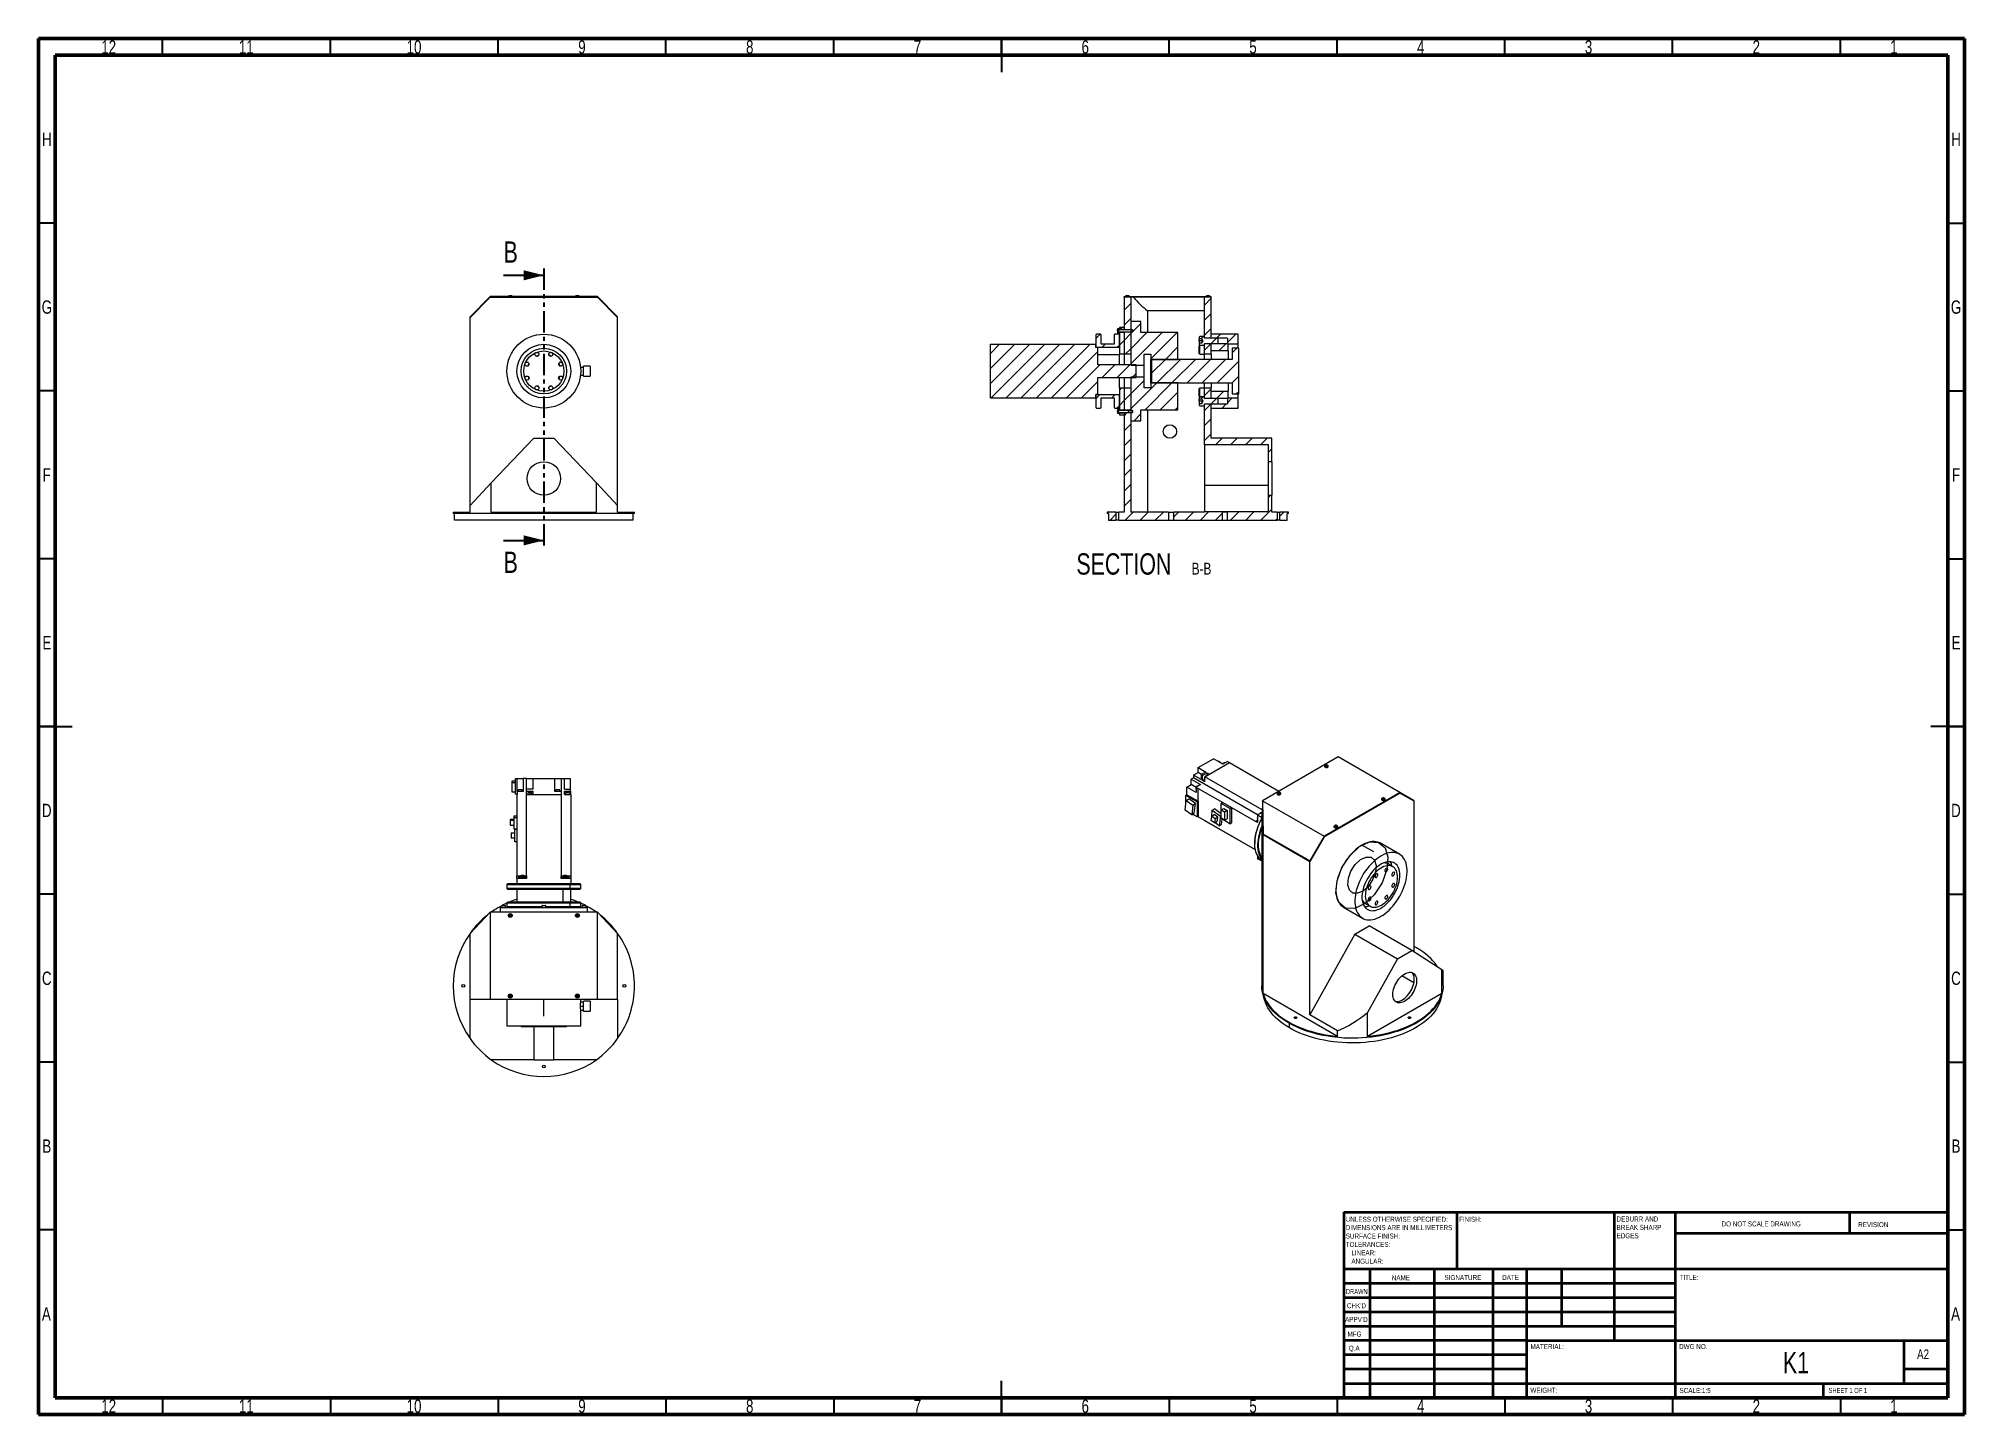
# Model space of a CAD drawing. Header units: millimetres. Extents: x 15 to 589, y 5 to 415.
import ezdxf

# ---------------------------------------------------------------- set-up
doc = ezdxf.new("R2010")
doc.units = ezdxf.units.MM
doc.linetypes.add('PHANTOM', pattern=[12.7, 6.35, -1.27, 1.27, -1.27, 1.27, -1.27])
doc.styles.add('SLDTEXTSTYLE0', font='TXT', dxfattribs={"width": 0.75})
doc.styles.add('SLDTEXTSTYLE1', font='TXT', dxfattribs={"width": 0.686449})
doc.styles.add('SLDTEXTSTYLE2', font='TXT', dxfattribs={"width": 0.6875})

msp = doc.modelspace()

# ---------------------------------------------------------------- texts
at = {"color": 7, "linetype": 'Continuous', "lineweight": 0}
for s, insert, char_height, attachment_point, style in [('12', (35.92, 414.46), 3.969, 2, 'SLDTEXTSTYLE0'), ('11', (76.92, 414.46), 3.969, 2, 'SLDTEXTSTYLE0'), ('10', (126.92, 414.46), 3.969, 2, 'SLDTEXTSTYLE0'), ('9', (176.96, 414.46), 3.97, 2, 'SLDTEXTSTYLE0'), ('8', (226.96, 414.46), 3.97, 2, 'SLDTEXTSTYLE0'), ('7', (276.96, 414.46), 3.97, 2, 'SLDTEXTSTYLE0'), ('6', (326.96, 414.46), 3.97, 2, 'SLDTEXTSTYLE0'), ('5', (376.96, 414.46), 3.97, 2, 'SLDTEXTSTYLE0'), ('4', (426.96, 414.46), 3.97, 2, 'SLDTEXTSTYLE0'), ('3', (476.96, 414.46), 3.97, 2, 'SLDTEXTSTYLE0'), ('2', (526.96, 414.46), 3.97, 2, 'SLDTEXTSTYLE0'), ('1', (567.96, 414.46), 3.97, 2, 'SLDTEXTSTYLE0'), ('H', (17.49, 386.96), 3.97, 2, 'SLDTEXTSTYLE0'), ('H', (586.49, 386.96), 3.97, 2, 'SLDTEXTSTYLE0'), ('G', (17.49, 336.96), 3.97, 2, 'SLDTEXTSTYLE0'), ('G', (586.49, 336.96), 3.97, 2, 'SLDTEXTSTYLE0'), ('F', (17.46, 286.96), 3.97, 2, 'SLDTEXTSTYLE0'), ('F', (586.46, 286.96), 3.97, 2, 'SLDTEXTSTYLE0'), ('E', (17.51, 236.96), 3.97, 2, 'SLDTEXTSTYLE0'), ('E', (586.51, 236.96), 3.97, 2, 'SLDTEXTSTYLE0'), ('D', (17.45, 186.96), 3.97, 2, 'SLDTEXTSTYLE0'), ('D', (586.45, 186.96), 3.97, 2, 'SLDTEXTSTYLE0'), ('C', (17.46, 136.96), 3.97, 2, 'SLDTEXTSTYLE0'), ('C', (586.46, 136.96), 3.97, 2, 'SLDTEXTSTYLE0'), ('B', (17.47, 86.96), 3.97, 2, 'SLDTEXTSTYLE0'), ('B', (586.47, 86.96), 3.97, 2, 'SLDTEXTSTYLE0'), ('FINISH:', (438.37, 63.92), 1.5, 1, 'SLDTEXTSTYLE0'), ('DO NOT SCALE DRAWING', (516.61, 62.53), 1.5, 1, 'SLDTEXTSTYLE0'), ('REVISION', (557.33, 62.33), 1.5, 1, 'SLDTEXTSTYLE0'), ('NAME', (418.32, 46.5), 1.5, 1, 'SLDTEXTSTYLE0'), ('SIGNATURE', (434.03, 46.56), 1.5, 1, 'SLDTEXTSTYLE0'), ('DATE', (451.21, 46.58), 1.5, 1, 'SLDTEXTSTYLE0'), ('TITLE:', (504.09, 46.58), 1.5, 1, 'SLDTEXTSTYLE0'), ('DRAWN', (404.64, 42.38), 1.5, 1, 'SLDTEXTSTYLE1'), ('A', (17.34, 36.96), 3.97, 2, 'SLDTEXTSTYLE0'), ("CHK'D", (404.94, 38.16), 1.5, 1, 'SLDTEXTSTYLE0'), ('A', (586.34, 36.96), 3.97, 2, 'SLDTEXTSTYLE0'), ("APPV'D", (404.4, 34.07), 1.5, 1, 'SLDTEXTSTYLE0'), ('MFG', (405.12, 29.72), 1.5, 1, 'SLDTEXTSTYLE0'), ('Q.A', (405.51, 25.5), 1.5, 1, 'SLDTEXTSTYLE0'), ('MATERIAL:', (459.65, 25.99), 1.5, 1, 'SLDTEXTSTYLE0'), ('DWG NO.', (503.95, 25.99), 1.5, 1, 'SLDTEXTSTYLE0'), ('K1', (538.79, 23.61), 6.35, 2, 'SLDTEXTSTYLE0'), ('A2', (574.87, 24.41), 2.91, 1, 'SLDTEXTSTYLE0'), ('WEIGHT:', (459.62, 12.95), 1.499, 1, 'SLDTEXTSTYLE0'), ('SCALE:1:5', (504.07, 12.9), 1.5, 1, 'SLDTEXTSTYLE0'), ('SHEET 1 OF 1', (548.48, 12.9), 1.5, 1, 'SLDTEXTSTYLE2'), ('12', (35.92, 9.46), 3.969, 2, 'SLDTEXTSTYLE0'), ('11', (76.92, 9.46), 3.969, 2, 'SLDTEXTSTYLE0'), ('10', (126.92, 9.46), 3.969, 2, 'SLDTEXTSTYLE0'), ('9', (176.96, 9.46), 3.97, 2, 'SLDTEXTSTYLE0'), ('8', (226.96, 9.46), 3.97, 2, 'SLDTEXTSTYLE0'), ('7', (276.96, 9.46), 3.97, 2, 'SLDTEXTSTYLE0'), ('6', (326.96, 9.46), 3.97, 2, 'SLDTEXTSTYLE0'), ('5', (376.96, 9.46), 3.97, 2, 'SLDTEXTSTYLE0'), ('4', (426.96, 9.46), 3.97, 2, 'SLDTEXTSTYLE0'), ('3', (476.96, 9.46), 3.97, 2, 'SLDTEXTSTYLE0'), ('2', (526.96, 9.46), 3.97, 2, 'SLDTEXTSTYLE0'), ('1', (567.96, 9.46), 3.97, 2, 'SLDTEXTSTYLE0')]:
    msp.add_mtext(s, dxfattribs=dict(at, insert=insert, char_height=char_height, attachment_point=attachment_point, style=style))
at = {"color": 7, "linetype": 'Continuous', "char_height": 6.35, "attachment_point": 1, "style": 'SLDTEXTSTYLE0'}
for insert in [(153.6, 354.55), (153.6, 262.11)]:
    msp.add_mtext('B', dxfattribs=dict(at, insert=insert))

# ---------------------------------------------------------------- blocks, each defined once
blk = doc.blocks.new('SW_NOTE_0')
at = {"color": 0, "linetype": 'Continuous', "lineweight": 0, "char_height": 1.5, "attachment_point": 1, "style": 'SLDTEXTSTYLE0'}
for s, insert in [('UNLESS OTHERWISE SPECIFIED:', (0, 1.93)), ('TOLERANCES:', (0, -5.57)), ('SURFACE FINISH:', (0, -3.07)), ('DIMENSIONS ARE IN MILLIMETERS', (0, -0.57)), ('ANGULAR:', (1.69, -10.57)), ('LINEAR:', (1.69, -8.07))]:
    blk.add_mtext(s, dxfattribs=dict(at, insert=insert))
blk = doc.blocks.new('SW_NOTE_0_1')
at = {"color": 0, "linetype": 'Continuous', "lineweight": 0, "char_height": 1.5, "attachment_point": 1, "style": 'SLDTEXTSTYLE0'}
for s, insert in [('DEBURR AND', (0, 1.93)), ('BREAK SHARP', (0, -0.57)), ('EDGES', (0, -3.07))]:
    blk.add_mtext(s, dxfattribs=dict(at, insert=insert))
blk = doc.blocks.new('SW_NOTE_0_2')
at = {"color": 0, "linetype": 'Continuous', "lineweight": 0, "attachment_point": 2, "style": 'SLDTEXTSTYLE0'}
for s, insert, char_height in [('SECTION', (17.36, 8.19), 6.35), ('B-B', (40.51, 5.35), 3.5)]:
    blk.add_mtext(s, dxfattribs=dict(at, insert=insert, char_height=char_height))

# ---------------------------------------------------------------- hatches: boundary and pattern name
at = {"linetype": 'Continuous', "lineweight": 18}
h = msp.add_hatch(dxfattribs=at)
h.set_pattern_fill('ANSI31', style=0)
h.paths.add_polyline_path([(338.53, 337.9), (364.53, 337.9), (364.53, 338.1), (338.53, 338.1)], flags=0)
h = msp.add_hatch(dxfattribs=at)
h.set_pattern_fill('ANSI31', style=0)
h.paths.add_polyline_path([(340.53, 337.9), (338.53, 337.9), (338.53, 328.23), (340.53, 328.23)], flags=0)
h = msp.add_hatch(dxfattribs=at)
h.set_pattern_fill('ANSI31', style=0)
h.paths.add_polyline_path([(364.53, 325.7), (364.53, 337.9), (362.53, 337.9), (362.53, 325.7)], flags=0)
h = msp.add_hatch(dxfattribs=at)
h.set_pattern_fill('ANSI31', style=0)
edge = h.paths.add_edge_path(flags=0)
edge.add_line((341.07, 327.6), (341.13, 327.66))
edge.add_line((341.13, 327.66), (341.13, 328.15))
edge.add_line((341.13, 328.15), (341.07, 328.2))
edge.add_line((341.07, 328.2), (337.15, 328.2))
edge.add_arc((337.15, 328.22), 0.02, 180, 270, ccw=False)
edge.add_line((337.13, 328.22), (337.13, 328.45))
edge.add_line((337.13, 328.45), (336.59, 328.45))
edge.add_line((336.59, 328.45), (336.53, 328.39))
edge.add_line((336.53, 328.39), (336.53, 328.16))
edge.add_line((336.53, 328.16), (336.79, 328.16))
edge.add_line((336.79, 328.16), (336.93, 327.9))
edge.add_line((336.93, 327.9), (336.79, 327.65))
edge.add_line((336.79, 327.65), (336.53, 327.65))
edge.add_line((336.53, 327.65), (336.53, 327.41))
edge.add_line((336.53, 327.41), (336.59, 327.35))
edge.add_line((336.59, 327.35), (337.13, 327.35))
edge.add_line((337.13, 327.35), (337.13, 327.58))
edge.add_arc((337.15, 327.58), 0.02, 90, 180, ccw=False)
edge.add_line((337.15, 327.6), (341.07, 327.6))
h = msp.add_hatch(dxfattribs=at)
h.set_pattern_fill('ANSI31', style=0)
h.paths.add_polyline_path([(338.53, 328.3), (338.53, 328.9), (337.13, 328.9), (337.13, 328.3)], flags=0)
h = msp.add_hatch(dxfattribs=at)
h.set_pattern_fill('ANSI31', style=0)
h.paths.add_polyline_path([(337.13, 320.9), (338.53, 320.9), (338.53, 327.5), (337.13, 327.5)], flags=0)
h = msp.add_hatch(dxfattribs=at)
h.set_pattern_fill('ANSI31', style=0)
h.paths.add_polyline_path([(340.53, 327.58), (338.53, 327.58), (338.53, 320.9), (340.53, 320.9)], flags=0)
h = msp.add_hatch(dxfattribs=at)
h.set_pattern_fill('ANSI31', style=0)
h.paths.add_polyline_path([(346.53, 319.4), (354.53, 319.4), (354.53, 327.4), (343.53, 327.4), (343.53, 330.7), (340.53, 330.7), (340.53, 317.7), (344.53, 317.7), (344.53, 320.9), (346.53, 320.9)], flags=0)
h = msp.add_hatch(dxfattribs=at)
h.set_pattern_fill('ANSI31', style=0)
h.paths.add_polyline_path([(303.53, 323.89), (298.73, 323.89), (298.73, 307.91), (303.53, 307.91), (303.53, 307.9), (330.13, 307.9), (330.13, 308.9), (330.73, 308.9), (330.73, 314), (342.13, 314), (342.13, 317.8), (330.73, 317.8), (330.73, 322.9), (330.13, 322.9), (330.13, 323.9), (303.53, 323.9)], flags=0)
h = msp.add_hatch(dxfattribs=at)
h.set_pattern_fill('ANSI31', style=0)
h.paths.add_polyline_path([(337.13, 322.9), (337.13, 326.7), (336.93, 326.9), (335.73, 326.9), (335.53, 326.7), (335.53, 323.9), (331.73, 323.9), (331.73, 326.7), (331.53, 326.9), (330.33, 326.9), (330.13, 326.7), (330.13, 322.9)], flags=0)
h = msp.add_hatch(dxfattribs=at)
h.set_pattern_fill('ANSI31', style=0)
h.paths.add_polyline_path([(370.73, 309.1), (372.73, 309.1), (372.73, 322.7), (370.73, 322.7), (370.73, 319.4), (346.73, 319.4), (346.73, 312.4), (370.73, 312.4)], flags=0)
h = msp.add_hatch(dxfattribs=at)
h.set_pattern_fill('ANSI31', style=0)
edge = h.paths.add_edge_path(flags=0)
edge.add_line((366.39, 324.1), (366.53, 324.24))
edge.add_line((366.53, 324.24), (366.53, 325.57))
edge.add_line((366.53, 325.57), (366.39, 325.7))
edge.add_line((366.39, 325.7), (362.61, 325.7))
edge.add_arc((362.61, 325.78), 0.08, 180, 270, ccw=False)
edge.add_line((362.53, 325.78), (362.53, 326.2))
edge.add_line((362.53, 326.2), (361.09, 326.2))
edge.add_line((361.09, 326.2), (360.93, 326.04))
edge.add_line((360.93, 326.04), (360.93, 325.51))
edge.add_line((360.93, 325.51), (361.73, 325.51))
edge.add_line((361.73, 325.51), (362.08, 324.9))
edge.add_line((362.08, 324.9), (361.73, 324.29))
edge.add_line((361.73, 324.29), (360.93, 324.29))
edge.add_line((360.93, 324.29), (360.93, 323.76))
edge.add_line((360.93, 323.76), (361.09, 323.6))
edge.add_line((361.09, 323.6), (362.53, 323.6))
edge.add_line((362.53, 323.6), (362.53, 324.02))
edge.add_arc((362.61, 324.02), 0.08, 90, 180, ccw=False)
edge.add_line((362.61, 324.1), (366.39, 324.1))
h = msp.add_hatch(dxfattribs=at)
h.set_pattern_fill('ANSI31', style=0)
h.paths.add_polyline_path([(362.53, 320.9), (364.53, 320.9), (364.53, 324.1), (362.53, 324.1)], flags=0)
h = msp.add_hatch(dxfattribs=at)
h.set_pattern_fill('ANSI31', style=0)
h.paths.add_polyline_path([(364.53, 325.7), (369.33, 325.7), (369.33, 324.1), (364.53, 324.1), (364.53, 321.9), (369.53, 321.9), (369.53, 323.9), (372.53, 323.9), (372.53, 326.9), (364.53, 326.9)], flags=0)
h = msp.add_hatch(dxfattribs=at)
h.set_pattern_fill('ANSI31', style=0)
h.paths.add_polyline_path([(338.53, 310.9), (337.13, 310.9), (337.13, 304.3), (338.53, 304.3)], flags=0)
h = msp.add_hatch(dxfattribs=at)
h.set_pattern_fill('ANSI31', style=0)
h.paths.add_polyline_path([(340.53, 310.9), (338.53, 310.9), (338.53, 304.23), (340.53, 304.23)], flags=0)
h = msp.add_hatch(dxfattribs=at)
h.set_pattern_fill('ANSI31', style=0)
h.paths.add_polyline_path([(343.53, 304.4), (354.53, 304.4), (354.53, 312.4), (346.53, 312.4), (346.53, 310.9), (344.53, 310.9), (344.53, 314.1), (340.53, 314.1), (340.53, 301.1), (343.53, 301.1)], flags=0)
h = msp.add_hatch(dxfattribs=at)
h.set_pattern_fill('ANSI31', style=0)
h.paths.add_polyline_path([(364.53, 310.9), (362.53, 310.9), (362.53, 307.7), (364.53, 307.7)], flags=0)
h = msp.add_hatch(dxfattribs=at)
h.set_pattern_fill('ANSI31', style=0)
h.paths.add_polyline_path([(335.73, 304.9), (336.93, 304.9), (337.13, 305.1), (337.13, 308.9), (330.13, 308.9), (330.13, 305.1), (330.33, 304.9), (331.53, 304.9), (331.73, 305.1), (331.73, 307.9), (335.53, 307.9), (335.53, 305.1)], flags=0)
h = msp.add_hatch(dxfattribs=at)
h.set_pattern_fill('ANSI31', style=0)
edge = h.paths.add_edge_path(flags=0)
edge.add_line((341.07, 303.6), (341.13, 303.66))
edge.add_line((341.13, 303.66), (341.13, 304.15))
edge.add_line((341.13, 304.15), (341.07, 304.2))
edge.add_line((341.07, 304.2), (337.15, 304.2))
edge.add_arc((337.15, 304.22), 0.02, 180, 270, ccw=False)
edge.add_line((337.13, 304.22), (337.13, 304.45))
edge.add_line((337.13, 304.45), (336.59, 304.45))
edge.add_line((336.59, 304.45), (336.53, 304.39))
edge.add_line((336.53, 304.39), (336.53, 304.16))
edge.add_line((336.53, 304.16), (336.79, 304.16))
edge.add_line((336.79, 304.16), (336.93, 303.9))
edge.add_line((336.93, 303.9), (336.79, 303.65))
edge.add_line((336.79, 303.65), (336.53, 303.65))
edge.add_line((336.53, 303.65), (336.53, 303.41))
edge.add_line((336.53, 303.41), (336.59, 303.35))
edge.add_line((336.59, 303.35), (337.13, 303.35))
edge.add_line((337.13, 303.35), (337.13, 303.58))
edge.add_arc((337.15, 303.58), 0.02, 90, 180, ccw=False)
edge.add_line((337.15, 303.6), (341.07, 303.6))
h = msp.add_hatch(dxfattribs=at)
h.set_pattern_fill('ANSI31', style=0)
edge = h.paths.add_edge_path(flags=0)
edge.add_line((366.39, 306.1), (366.53, 306.24))
edge.add_line((366.53, 306.24), (366.53, 307.57))
edge.add_line((366.53, 307.57), (366.39, 307.7))
edge.add_line((366.39, 307.7), (362.61, 307.7))
edge.add_arc((362.61, 307.78), 0.08, 180, 270, ccw=False)
edge.add_line((362.53, 307.78), (362.53, 308.2))
edge.add_line((362.53, 308.2), (361.09, 308.2))
edge.add_line((361.09, 308.2), (360.93, 308.04))
edge.add_line((360.93, 308.04), (360.93, 307.51))
edge.add_line((360.93, 307.51), (361.73, 307.51))
edge.add_line((361.73, 307.51), (362.08, 306.9))
edge.add_line((362.08, 306.9), (361.73, 306.29))
edge.add_line((361.73, 306.29), (360.93, 306.29))
edge.add_line((360.93, 306.29), (360.93, 305.76))
edge.add_line((360.93, 305.76), (361.09, 305.6))
edge.add_line((361.09, 305.6), (362.53, 305.6))
edge.add_line((362.53, 305.6), (362.53, 306.02))
edge.add_arc((362.61, 306.02), 0.08, 90, 180, ccw=False)
edge.add_line((362.61, 306.1), (366.39, 306.1))
h = msp.add_hatch(dxfattribs=at)
h.set_pattern_fill('ANSI31', style=0)
h.paths.add_polyline_path([(364.53, 306.1), (362.53, 306.1), (362.53, 293.9), (381.53, 293.9), (381.53, 288.9), (382.53, 288.9), (382.53, 295.9), (364.53, 295.9)], flags=0)
h = msp.add_hatch(dxfattribs=at)
h.set_pattern_fill('ANSI31', style=0)
h.paths.add_polyline_path([(364.53, 307.7), (369.33, 307.7), (369.33, 306.1), (364.53, 306.1), (364.53, 304.9), (372.53, 304.9), (372.53, 307.9), (369.53, 307.9), (369.53, 309.9), (364.53, 309.9)], flags=0)
h = msp.add_hatch(dxfattribs=at)
h.set_pattern_fill('ANSI31', style=0)
h.paths.add_polyline_path([(340.53, 303.58), (338.53, 303.58), (338.53, 273.9), (336.94, 273.9), (336.94, 271.5), (351.73, 271.5), (351.73, 273.9), (340.53, 273.9)], flags=0)
h = msp.add_hatch(dxfattribs=at)
h.set_pattern_fill('ANSI31', style=0)
h.paths.add_polyline_path([(337.13, 303.5), (337.13, 302.9), (338.53, 302.9), (338.53, 303.5)], flags=0)
h = msp.add_hatch(dxfattribs=at)
h.set_pattern_fill('ANSI31', style=0)
h.paths.add_polyline_path([(367.73, 273.9), (369.33, 273.9), (369.33, 271.5), (384.11, 271.5), (384.11, 273.9), (382.53, 273.9), (382.53, 278.9), (381.53, 278.9), (381.53, 273.93), (362.53, 273.93), (362.53, 273.9), (353.33, 273.9), (353.33, 271.5), (367.73, 271.5)], flags=0)
h = msp.add_hatch(dxfattribs=at)
h.set_pattern_fill('ANSI31', style=0)
h.paths.add_polyline_path([(333.53, 273.5), (333.93, 273.5), (333.93, 271.5), (336.11, 271.5), (336.11, 273.9), (333.53, 273.9)], flags=0)
h = msp.add_hatch(dxfattribs=at)
h.set_pattern_fill('ANSI31', style=0)
h.paths.add_polyline_path([(387.13, 273.5), (387.53, 273.5), (387.53, 273.9), (384.94, 273.9), (384.94, 271.5), (387.13, 271.5)], flags=0)

# ---------------------------------------------------------------- linework, layer by layer
at = {"color": 7, "linetype": 'Continuous', "lineweight": 70}
for p, q in [((15, 5), (15, 415)), ((15, 415), (589, 415)), ((589, 415), (589, 5)), ((20, 10), (20, 410)), ((20, 410), (584, 410)), ((584, 410), (584, 10)), ((584, 10), (20, 10)), ((589, 5), (15, 5))]:
    msp.add_line(p, q, dxfattribs=at)
at = {"color": 7, "linetype": 'Continuous', "lineweight": 35}
for p, q in [((52, 410), (52, 415)), ((102, 410), (102, 415)), ((152, 410), (152, 415)), ((202, 410), (202, 415)), ((252, 410), (252, 415)), ((302, 415), (302, 405)), ((302, 410), (302, 415)), ((352, 410), (352, 415)), ((402, 410), (402, 415)), ((452, 410), (452, 415)), ((502, 410), (502, 415)), ((552, 410), (552, 415)), ((20, 360), (15, 360)), ((584, 360), (589, 360)), ((153.6, 344.46), (165.6, 344.46)), ((20, 310), (15, 310)), ((584, 310), (589, 310)), ((153.6, 265.47), (165.6, 265.47)), ((20, 260), (15, 260)), ((584, 260), (589, 260)), ((15, 210), (25, 210)), ((20, 210), (15, 210)), ((589, 210), (579, 210)), ((584, 210), (589, 210)), ((20, 160), (15, 160)), ((584, 160), (589, 160)), ((20, 110), (15, 110)), ((584, 110), (589, 110)), ((20, 60), (15, 60)), ((584, 60), (589, 60)), ((302, 5), (302, 15)), ((52, 10), (52, 5)), ((102, 10), (102, 5)), ((152, 10), (152, 5)), ((202, 10), (202, 5)), ((252, 10), (252, 5)), ((302, 10), (302, 5)), ((352, 10), (352, 5)), ((402, 10), (402, 5)), ((452, 10), (452, 5)), ((502, 10), (502, 5)), ((552, 10), (552, 5))]:
    msp.add_line(p, q, dxfattribs=at)
at = {"color": 7, "linetype": 'PHANTOM', "lineweight": 35}
msp.add_line((165.6, 346.46), (165.6, 263.47), dxfattribs=at)
at = {"color": 7, "linetype": 'Continuous', "lineweight": 25}
for p, q in [((149.6, 338.1), (143.6, 332.1)), ((149.6, 337.9), (143.6, 331.9)), ((181.6, 338.1), (149.6, 338.1)), ((149.6, 337.9), (181.6, 337.9)), ((155.03, 338.18), (155.03, 338.1)), ((155.03, 338.18), (155.6, 338.18)), ((155.32, 338.43), (155.6, 338.43)), ((155.6, 338.43), (155.89, 338.43)), ((155.6, 338.18), (156.17, 338.18)), ((156.17, 338.1), (156.17, 338.18)), ((175.03, 338.18), (175.03, 338.1)), ((175.03, 338.18), (175.6, 338.18)), ((175.32, 338.43), (175.6, 338.43)), ((175.6, 338.43), (175.89, 338.43)), ((175.6, 338.18), (176.17, 338.18)), ((176.17, 338.1), (176.17, 338.18)), ((187.6, 332.1), (181.6, 338.1)), ((187.6, 331.9), (181.6, 337.9)), ((338.53, 337.9), (338.53, 338.1)), ((338.53, 338.1), (364.53, 338.1)), ((340.53, 337.9), (338.53, 337.9)), ((338.53, 337.9), (338.53, 328.23)), ((364.53, 337.9), (338.53, 337.9)), ((338.96, 338.18), (338.96, 338.1)), ((338.96, 338.18), (340.1, 338.18)), ((339.24, 338.43), (339.81, 338.43)), ((340.1, 338.1), (340.1, 338.18)), ((340.53, 337.9), (340.53, 328.23)), ((345.53, 333.9), (345.53, 327.4)), ((362.53, 333.9), (345.53, 333.9)), ((364.53, 337.9), (362.53, 337.9)), ((362.53, 325.7), (362.53, 337.9)), ((362.96, 338.18), (362.96, 338.1)), ((362.96, 338.18), (364.1, 338.18)), ((363.24, 338.43), (363.81, 338.43)), ((364.1, 338.1), (364.1, 338.18)), ((364.53, 337.9), (364.53, 338.1)), ((364.53, 325.7), (364.53, 337.9)), ((143.6, 331.9), (143.6, 332.1)), ((143.6, 275.9), (143.6, 331.9)), ((187.6, 331.9), (187.6, 332.1)), ((187.6, 275.9), (187.6, 331.9)), ((336.59, 328.45), (336.53, 328.39)), ((336.53, 328.39), (336.53, 328.16)), ((336.79, 328.16), (336.53, 328.16)), ((336.53, 327.9), (336.53, 328.16)), ((336.79, 327.9), (336.53, 327.9)), ((336.53, 327.9), (336.53, 327.65)), ((336.53, 327.65), (336.53, 327.41)), ((336.53, 327.65), (336.79, 327.65)), ((336.53, 327.41), (336.59, 327.35)), ((337.13, 328.45), (336.59, 328.45)), ((336.59, 327.35), (337.13, 327.35)), ((336.93, 327.9), (336.79, 328.16)), ((336.79, 328.16), (336.79, 328.03)), ((336.79, 328.03), (336.79, 327.78)), ((336.79, 327.65), (336.93, 327.9)), ((336.79, 327.78), (336.79, 327.65)), ((338.53, 328.9), (337.13, 328.9)), ((337.13, 328.9), (337.13, 328.3)), ((337.13, 328.22), (337.13, 328.45)), ((338.53, 328.3), (337.13, 328.3)), ((337.13, 327.35), (337.13, 327.58)), ((337.13, 327.5), (338.53, 327.5)), ((337.13, 327.5), (337.13, 320.9)), ((341.07, 328.2), (337.15, 328.2)), ((337.15, 327.6), (341.07, 327.6)), ((338.53, 328.9), (338.53, 328.3)), ((340.53, 328.23), (338.53, 328.23)), ((338.53, 328.23), (338.53, 328.2)), ((338.53, 327.6), (338.53, 327.58)), ((338.53, 327.58), (340.53, 327.58)), ((338.53, 327.58), (338.53, 320.9)), ((338.53, 327.5), (338.53, 320.9)), ((343.53, 330.7), (340.53, 330.7)), ((340.53, 330.7), (340.53, 317.7)), ((340.53, 327.58), (340.53, 320.9)), ((341.07, 328.2), (341.13, 328.15)), ((341.13, 327.66), (341.07, 327.6)), ((341.13, 327.66), (341.13, 328.15)), ((343.53, 327.4), (343.53, 330.7)), ((354.53, 327.4), (343.53, 327.4)), ((354.53, 319.4), (354.53, 327.4)), ((298.73, 307.91), (298.73, 323.89)), ((298.73, 323.89), (303.53, 323.89)), ((303.53, 323.89), (303.53, 323.9)), ((303.53, 323.9), (330.13, 323.9)), ((330.33, 326.9), (330.13, 326.7)), ((330.13, 326.7), (330.13, 322.9)), ((330.13, 322.9), (330.13, 323.9)), ((330.73, 322.9), (330.13, 322.9)), ((337.13, 322.9), (330.13, 322.9)), ((331.53, 326.9), (330.33, 326.9)), ((330.73, 317.8), (330.73, 322.9)), ((331.73, 326.7), (331.53, 326.9)), ((331.73, 323.9), (331.73, 326.7)), ((335.53, 323.9), (331.73, 323.9)), ((335.73, 326.9), (335.53, 326.7)), ((335.53, 326.7), (335.53, 323.9)), ((336.93, 326.9), (335.73, 326.9)), ((337.13, 326.7), (336.93, 326.9)), ((337.13, 322.9), (337.13, 326.7)), ((361.09, 326.2), (360.93, 326.04)), ((360.93, 326.04), (360.93, 325.51)), ((361.73, 325.51), (360.93, 325.51)), ((360.93, 324.9), (360.93, 325.51)), ((361.73, 324.9), (360.93, 324.9)), ((360.93, 324.9), (360.93, 324.29)), ((360.93, 324.29), (360.93, 323.76)), ((360.93, 324.29), (361.73, 324.29)), ((360.93, 323.76), (361.09, 323.6)), ((361.09, 323.57), (360.93, 323.41)), ((360.93, 321.13), (360.93, 323.41)), ((362.53, 326.2), (361.09, 326.2)), ((361.09, 323.6), (362.53, 323.6)), ((362.53, 323.57), (361.09, 323.57)), ((361.09, 320.97), (361.09, 323.57)), ((362.08, 324.9), (361.73, 325.51)), ((361.73, 325.51), (361.73, 325.21)), ((361.73, 325.21), (361.73, 324.6)), ((361.73, 324.29), (362.08, 324.9)), ((361.73, 324.6), (361.73, 324.29)), ((362.53, 325.78), (362.53, 326.2)), ((364.53, 325.7), (362.53, 325.7)), ((362.53, 324.1), (364.53, 324.1)), ((362.53, 320.9), (362.53, 324.1)), ((362.53, 323.6), (362.53, 324.02)), ((366.39, 325.7), (362.61, 325.7)), ((362.61, 324.1), (366.39, 324.1)), ((372.53, 326.9), (364.53, 326.9)), ((364.53, 325.7), (364.53, 326.9)), ((369.33, 325.7), (364.53, 325.7)), ((364.53, 320.9), (364.53, 324.1)), ((364.53, 324.1), (369.33, 324.1)), ((364.53, 321.9), (364.53, 324.1)), ((369.53, 321.9), (364.53, 321.9)), ((366.39, 325.7), (366.53, 325.57)), ((366.53, 324.24), (366.39, 324.1)), ((366.53, 324.24), (366.53, 325.57)), ((369.33, 325.7), (369.33, 324.1)), ((372.53, 323.9), (369.53, 323.9)), ((369.53, 321.9), (369.53, 323.9)), ((369.53, 321.9), (369.53, 319.4)), ((370.73, 322.7), (370.73, 319.4)), ((372.73, 322.7), (370.73, 322.7)), ((372.53, 323.9), (372.53, 326.9)), ((372.53, 322.7), (372.53, 323.9)), ((372.73, 309.1), (372.73, 322.7)), ((176.54, 317.1), (177.4, 317.1)), ((179.4, 317.4), (177.4, 317.4)), ((177.4, 314.4), (177.4, 317.4)), ((179.4, 317.4), (179.4, 314.4)), ((342.13, 317.8), (330.73, 317.8)), ((338.53, 320.9), (337.13, 320.9)), ((337.13, 317.8), (337.13, 320.9)), ((340.53, 320.9), (338.53, 320.9)), ((338.53, 320.9), (338.53, 317.8)), ((340.53, 317.7), (344.53, 317.7)), ((342.13, 314), (342.13, 317.8)), ((344.53, 320.9), (346.53, 320.9)), ((344.53, 317.7), (344.53, 320.9)), ((344.53, 314.1), (344.53, 317.7)), ((346.53, 320.9), (346.53, 319.4)), ((346.53, 319.4), (354.53, 319.4)), ((346.53, 312.4), (346.53, 319.4)), ((346.73, 319.4), (346.73, 312.4)), ((370.73, 319.4), (346.73, 319.4)), ((360.93, 321.13), (361.09, 320.97)), ((361.09, 320.97), (362.53, 320.97)), ((364.53, 320.9), (362.53, 320.9)), ((362.53, 319.4), (362.53, 320.9)), ((364.53, 320.9), (364.53, 319.4)), ((176.54, 314.7), (177.4, 314.7)), ((177.4, 314.4), (179.4, 314.4)), ((330.73, 314), (342.13, 314)), ((330.73, 308.9), (330.73, 314)), ((337.13, 310.9), (337.13, 314)), ((337.13, 310.9), (338.53, 310.9)), ((337.13, 310.9), (337.13, 304.3)), ((338.53, 314), (338.53, 310.9)), ((338.53, 310.9), (340.53, 310.9)), ((338.53, 310.9), (338.53, 304.23)), ((338.53, 310.9), (338.53, 304.3)), ((344.53, 314.1), (340.53, 314.1)), ((340.53, 314.1), (340.53, 301.1)), ((340.53, 310.9), (340.53, 304.23)), ((344.53, 310.9), (344.53, 314.1)), ((346.53, 310.9), (344.53, 310.9)), ((346.53, 312.4), (346.53, 310.9)), ((354.53, 312.4), (346.53, 312.4)), ((346.73, 312.4), (370.73, 312.4)), ((354.53, 304.4), (354.53, 312.4)), ((361.09, 310.84), (360.93, 310.68)), ((360.93, 308.4), (360.93, 310.68)), ((362.53, 310.84), (361.09, 310.84)), ((361.09, 308.24), (361.09, 310.84)), ((362.53, 310.9), (362.53, 312.4)), ((362.53, 310.9), (364.53, 310.9)), ((362.53, 307.7), (362.53, 310.9)), ((364.53, 312.4), (364.53, 310.9)), ((364.53, 307.7), (364.53, 310.9)), ((369.53, 312.4), (369.53, 309.9)), ((370.73, 312.4), (370.73, 309.1)), ((298.73, 307.91), (303.53, 307.91)), ((303.53, 307.9), (303.53, 307.91)), ((303.53, 307.9), (330.13, 307.9)), ((330.73, 308.9), (330.13, 308.9)), ((330.13, 307.9), (330.13, 308.9)), ((330.13, 308.9), (337.13, 308.9)), ((330.13, 308.9), (330.13, 305.1)), ((330.13, 305.1), (330.33, 304.9)), ((330.33, 304.9), (331.53, 304.9)), ((331.53, 304.9), (331.73, 305.1)), ((331.73, 307.9), (335.53, 307.9)), ((331.73, 305.1), (331.73, 307.9)), ((335.53, 307.9), (335.53, 305.1)), ((335.53, 305.1), (335.73, 304.9)), ((335.73, 304.9), (336.93, 304.9)), ((336.59, 304.45), (336.53, 304.39)), ((336.53, 304.39), (336.53, 304.16)), ((337.13, 304.45), (336.59, 304.45)), ((336.93, 304.9), (337.13, 305.1)), ((337.13, 305.1), (337.13, 308.9)), ((337.13, 304.22), (337.13, 304.45)), ((338.53, 304.3), (337.13, 304.3)), ((340.53, 304.23), (338.53, 304.23)), ((338.53, 304.23), (338.53, 304.2)), ((343.53, 304.4), (354.53, 304.4)), ((343.53, 301.1), (343.53, 304.4)), ((345.53, 304.4), (345.53, 273.9)), ((360.93, 308.4), (361.09, 308.24)), ((361.09, 308.2), (360.93, 308.04)), ((360.93, 308.04), (360.93, 307.51)), ((361.73, 307.51), (360.93, 307.51)), ((360.93, 306.9), (360.93, 307.51)), ((361.73, 306.9), (360.93, 306.9)), ((360.93, 306.9), (360.93, 306.29)), ((360.93, 306.29), (360.93, 305.76)), ((360.93, 306.29), (361.73, 306.29)), ((360.93, 305.76), (361.09, 305.6)), ((361.09, 308.24), (362.53, 308.24)), ((362.53, 308.2), (361.09, 308.2)), ((361.09, 305.6), (362.53, 305.6)), ((362.08, 306.9), (361.73, 307.51)), ((361.73, 307.51), (361.73, 307.21)), ((361.73, 307.21), (361.73, 306.6)), ((361.73, 306.29), (362.08, 306.9)), ((361.73, 306.6), (361.73, 306.29)), ((362.53, 307.78), (362.53, 308.2)), ((364.53, 307.7), (362.53, 307.7)), ((362.53, 306.1), (364.53, 306.1)), ((362.53, 293.9), (362.53, 306.1)), ((362.53, 305.6), (362.53, 306.02)), ((366.39, 307.7), (362.61, 307.7)), ((362.61, 306.1), (366.39, 306.1)), ((364.53, 309.9), (369.53, 309.9)), ((364.53, 307.7), (364.53, 309.9)), ((369.33, 307.7), (364.53, 307.7)), ((364.53, 295.9), (364.53, 306.1)), ((364.53, 306.1), (369.33, 306.1)), ((364.53, 304.9), (364.53, 306.1)), ((364.53, 304.9), (372.53, 304.9)), ((366.39, 307.7), (366.53, 307.57)), ((366.53, 306.24), (366.39, 306.1)), ((366.53, 306.24), (366.53, 307.57)), ((369.33, 307.7), (369.33, 306.1)), ((369.53, 307.9), (369.53, 309.9)), ((369.53, 307.9), (372.53, 307.9)), ((370.73, 309.1), (372.73, 309.1)), ((372.53, 307.9), (372.53, 309.1)), ((372.53, 304.9), (372.53, 307.9)), ((336.79, 304.16), (336.53, 304.16)), ((336.53, 303.9), (336.53, 304.16)), ((336.79, 303.9), (336.53, 303.9)), ((336.53, 303.9), (336.53, 303.65)), ((336.53, 303.65), (336.53, 303.41)), ((336.53, 303.65), (336.79, 303.65)), ((336.53, 303.41), (336.59, 303.35)), ((336.59, 303.35), (337.13, 303.35)), ((336.93, 303.9), (336.79, 304.16)), ((336.79, 304.16), (336.79, 304.03)), ((336.79, 304.03), (336.79, 303.78)), ((336.79, 303.65), (336.93, 303.9)), ((336.79, 303.78), (336.79, 303.65)), ((337.13, 303.35), (337.13, 303.58)), ((337.13, 303.5), (338.53, 303.5)), ((337.13, 303.5), (337.13, 302.9)), ((337.13, 302.9), (338.53, 302.9)), ((341.07, 304.2), (337.15, 304.2)), ((337.15, 303.6), (341.07, 303.6)), ((338.53, 303.6), (338.53, 303.58)), ((338.53, 303.58), (340.53, 303.58)), ((338.53, 303.58), (338.53, 273.9)), ((338.53, 303.5), (338.53, 302.9)), ((340.53, 303.58), (340.53, 273.9)), ((340.53, 301.1), (343.53, 301.1)), ((341.07, 304.2), (341.13, 304.15)), ((341.13, 303.66), (341.07, 303.6)), ((341.13, 303.66), (341.13, 304.15)), ((162.6, 295.9), (149.95, 282.58)), ((162.6, 295.9), (168.6, 295.9)), ((181.26, 282.58), (168.6, 295.9)), ((381.53, 293.9), (362.53, 293.9)), ((362.53, 293.9), (362.53, 281.79)), ((382.53, 295.9), (364.53, 295.9)), ((381.53, 288.9), (381.53, 293.9)), ((382.53, 288.9), (382.53, 295.9)), ((382.53, 288.9), (381.53, 288.9)), ((381.53, 278.9), (381.53, 288.9)), ((382.53, 288.9), (382.53, 278.9)), ((149.95, 282.58), (143.6, 275.9)), ((149.95, 273.9), (149.95, 282.58)), ((181.26, 273.9), (181.26, 282.58)), ((187.6, 275.9), (181.26, 282.58)), ((381.53, 281.79), (362.53, 281.79)), ((362.53, 281.79), (362.53, 273.97)), ((143.6, 273.9), (143.6, 275.9)), ((187.6, 273.9), (187.6, 275.9)), ((381.53, 273.93), (381.53, 278.9)), ((381.53, 278.9), (382.53, 278.9)), ((382.53, 273.9), (382.53, 278.9)), ((138.6, 273.9), (138.6, 273.5)), ((138.6, 273.9), (143.6, 273.9)), ((192.6, 273.5), (138.6, 273.5)), ((139, 271.5), (139, 273.5)), ((192.2, 271.5), (139, 271.5)), ((149.95, 273.9), (181.26, 273.9)), ((187.6, 273.9), (192.6, 273.9)), ((192.2, 271.5), (192.2, 273.5)), ((192.6, 273.5), (192.6, 273.9)), ((333.53, 273.9), (333.53, 273.5)), ((336.11, 273.9), (333.53, 273.9)), ((333.93, 273.5), (333.53, 273.5)), ((333.93, 273.5), (333.93, 271.5)), ((333.93, 271.5), (336.11, 271.5)), ((336.11, 273.9), (336.11, 271.5)), ((336.11, 273.9), (336.94, 273.9)), ((336.94, 271.5), (336.11, 271.5)), ((336.94, 271.5), (336.94, 273.9)), ((338.53, 273.9), (336.94, 273.9)), ((336.94, 271.5), (351.73, 271.5)), ((351.73, 273.9), (340.53, 273.9)), ((351.73, 273.9), (351.73, 271.5)), ((351.73, 273.9), (353.33, 273.9)), ((351.73, 271.5), (353.33, 271.5)), ((353.33, 271.5), (353.33, 273.9)), ((362.53, 273.9), (353.33, 273.9)), ((353.33, 271.5), (367.73, 271.5)), ((381.53, 273.97), (362.53, 273.97)), ((362.53, 273.93), (362.53, 273.97)), ((381.53, 273.93), (362.53, 273.93)), ((362.53, 273.9), (362.53, 273.93)), ((367.73, 273.9), (367.73, 271.5)), ((369.33, 273.9), (367.73, 273.9)), ((367.73, 271.5), (369.33, 271.5)), ((369.33, 271.5), (369.33, 273.9)), ((369.33, 271.5), (384.11, 271.5)), ((384.11, 273.9), (382.53, 273.9)), ((384.11, 273.9), (384.11, 271.5)), ((384.11, 273.9), (384.94, 273.9)), ((384.94, 271.5), (384.11, 271.5)), ((384.94, 271.5), (384.94, 273.9)), ((387.53, 273.9), (384.94, 273.9)), ((384.94, 271.5), (387.13, 271.5)), ((387.13, 271.5), (387.13, 273.5)), ((387.53, 273.5), (387.13, 273.5)), ((387.53, 273.5), (387.53, 273.9)), ((402.36, 200.96), (379.74, 187.9)), ((420.75, 190.35), (402.36, 200.96)), ((359.24, 195.48), (360.6, 196.27)), ((359.24, 195.48), (359.24, 194.67)), ((361.5, 194.18), (359.24, 195.48)), ((360.6, 197.74), (365.22, 200.41)), ((360.6, 197.74), (362.86, 196.43)), ((360.6, 196.27), (360.6, 197.74)), ((361.59, 195.7), (360.6, 196.27)), ((362.86, 196.43), (361.5, 195.65)), ((361.5, 195.65), (361.5, 194.18)), ((361.92, 195.4), (361.5, 195.65)), ((361.92, 195.4), (363.28, 196.19)), ((361.92, 193.93), (361.92, 195.4)), ((362.63, 195), (369.97, 199.24)), ((363.27, 195.37), (363.26, 195.37)), ((363.28, 196.19), (363.98, 195.78)), ((363.28, 196.19), (363.28, 195.38)), ((367.98, 198.81), (365.22, 200.41)), ((366.49, 199.67), (366.58, 199.72)), ((366.58, 199.72), (368.01, 198.89)), ((369.34, 199.6), (367.98, 198.81)), ((368.58, 199.16), (368.57, 199.17)), ((369.34, 199.6), (369.96, 199.23)), ((369.97, 199.24), (384.68, 190.75)), ((398.26, 198.16), (398.26, 198.1)), ((398.61, 198.41), (398.77, 198.5)), ((398.67, 198.28), (398.61, 198.41)), ((398.89, 198.24), (398.67, 198.28)), ((398.67, 198.28), (398.69, 198.28)), ((398.69, 198.28), (398.68, 198.28)), ((398.69, 198.28), (398.77, 198.33)), ((398.77, 198.5), (398.99, 198.47)), ((398.77, 198.33), (398.77, 198.5)), ((398.77, 198.33), (398.88, 198.31)), ((398.88, 198.31), (398.98, 198.3)), ((399.05, 198.34), (398.89, 198.24)), ((398.99, 198.47), (399.05, 198.34)), ((398.99, 198.3), (398.99, 198.47)), ((399.4, 198.1), (399.4, 198.16)), ((157.2, 193.76), (156.1, 193.76)), ((156.1, 193.76), (156.1, 193.3)), ((156.1, 193.3), (156.1, 190.52)), ((156.1, 193.3), (157.2, 193.3)), ((156.1, 190.52), (157.2, 190.52)), ((157.2, 189.8), (157.2, 194.5)), ((157.2, 194.5), (157.61, 194.5)), ((157.61, 189.8), (157.2, 189.8)), ((157.6, 189.7), (157.61, 189.7)), ((157.6, 189.7), (157.6, 179.38)), ((157.61, 190.6), (157.61, 194.5)), ((157.61, 194.5), (159.41, 194.5)), ((157.61, 190.6), (157.61, 189.7)), ((159.41, 190.6), (157.61, 190.6)), ((157.94, 191.12), (157.94, 190.6)), ((159.14, 191.12), (157.94, 191.12)), ((159.14, 190.6), (159.14, 191.12)), ((159.41, 194.5), (159.41, 190.6)), ((160.41, 194.5), (159.41, 194.5)), ((160.41, 194.5), (162.33, 194.5)), ((160.41, 191.3), (160.41, 194.5)), ((162.33, 191.3), (160.41, 191.3)), ((160.41, 190.7), (160.41, 191.3)), ((160.41, 190.7), (162.33, 190.7)), ((160.41, 189.7), (160.41, 190.7)), ((160.41, 165.5), (160.41, 189.7)), ((160.41, 189.7), (170.79, 189.7)), ((160.8, 190.22), (160.8, 189.7)), ((161.4, 190.22), (160.8, 190.22)), ((161.4, 190.22), (161.4, 189.7)), ((162, 190.22), (161.4, 190.22)), ((162, 189.7), (162, 190.22)), ((162.33, 194.5), (162.33, 191.3)), ((162.33, 194.5), (168.87, 194.5)), ((162.33, 190.7), (162.33, 189.7)), ((168.87, 190.6), (168.87, 194.5)), ((168.87, 194.5), (170.79, 194.5)), ((170.79, 190.6), (168.87, 190.6)), ((169.2, 191.12), (169.2, 190.6)), ((170.4, 191.12), (169.2, 191.12)), ((170.4, 190.6), (170.4, 191.12)), ((170.79, 194.5), (170.79, 190.6)), ((170.79, 194.5), (171.79, 194.5)), ((170.79, 190.6), (170.79, 189.7)), ((170.79, 189.7), (170.79, 165.5)), ((171.79, 191.3), (171.79, 194.5)), ((171.79, 194.5), (173.59, 194.5)), ((171.79, 191.3), (173.59, 191.3)), ((171.79, 190.7), (173.59, 190.7)), ((171.79, 189.7), (171.79, 190.7)), ((171.79, 189.7), (173.6, 189.7)), ((172.06, 190.22), (172.06, 189.7)), ((173.26, 190.22), (172.06, 190.22)), ((173.26, 190.22), (173.26, 189.7)), ((173.59, 191.3), (173.59, 194.5)), ((173.59, 190.7), (173.59, 191.3)), ((173.59, 190.7), (173.59, 189.7)), ((173.6, 189.7), (173.6, 165.5)), ((356.97, 189.48), (357.26, 189.64)), ((360.29, 187.56), (356.97, 189.48)), ((356.97, 187.34), (356.97, 189.48)), ((357.26, 191.96), (358.53, 192.69)), ((357.26, 189.64), (357.26, 191.96)), ((360.02, 190.36), (357.26, 191.96)), ((357.26, 189.64), (360.58, 187.73)), ((359.24, 194.67), (358.53, 194.26)), ((358.53, 194.26), (361.29, 192.67)), ((358.53, 192.69), (358.53, 194.26)), ((359.99, 191.85), (358.53, 192.69)), ((378.32, 183.65), (359.24, 194.67)), ((360.01, 191.2), (360.02, 191.19)), ((361.29, 192.67), (360.02, 191.93)), ((360.02, 191.93), (360.65, 191.56)), ((360.02, 191.93), (360.02, 190.36)), ((360.65, 183.08), (360.65, 191.56)), ((360.65, 191.56), (367.94, 187.35)), ((360.65, 191.56), (360.65, 191.56)), ((362.63, 194.34), (361.92, 193.93)), ((362.63, 193.52), (361.92, 193.93)), ((379.68, 185.16), (362.63, 195)), ((362.63, 193.52), (362.63, 195)), ((384.12, 190), (384.12, 189.94)), ((384.46, 190.24), (384.63, 190.34)), ((384.52, 190.11), (384.46, 190.24)), ((384.75, 190.08), (384.52, 190.11)), ((384.55, 190.12), (384.53, 190.11)), ((384.53, 190.11), (384.55, 190.12)), ((384.55, 190.12), (384.63, 190.17)), ((384.63, 190.34), (384.85, 190.3)), ((384.63, 190.17), (384.63, 190.34)), ((384.63, 190.17), (384.74, 190.15)), ((384.74, 190.15), (384.84, 190.13)), ((384.91, 190.17), (384.75, 190.08)), ((384.85, 190.3), (384.91, 190.17)), ((384.85, 190.14), (384.85, 190.3)), ((385.26, 189.94), (385.26, 190)), ((420.75, 190.35), (398.12, 177.28)), ((398.12, 177.12), (420.75, 190.18)), ((424.99, 187.9), (420.75, 190.35)), ((424.99, 187.73), (420.75, 190.18)), ((356.71, 185.09), (357.04, 187.98)), ((358.68, 183.68), (356.71, 185.09)), ((357.04, 187.98), (357.82, 188.43)), ((357.04, 187.98), (359.01, 186.57)), ((359.78, 187.02), (357.82, 188.43)), ((359.01, 186.57), (358.68, 183.68)), ((358.68, 183.68), (359.46, 184.13)), ((360.29, 183.08), (358.97, 183.85)), ((359.01, 186.57), (359.78, 187.02)), ((359.46, 184.13), (359.78, 187.02)), ((360.58, 187.73), (360.29, 187.56)), ((360.29, 187.56), (360.29, 183.08)), ((360.58, 187.73), (360.58, 183.25)), ((364.64, 183.33), (364.83, 185.05)), ((364.64, 183.33), (365.42, 183.78)), ((364.83, 185.05), (365.48, 185.42)), ((364.83, 185.05), (367.22, 183.33)), ((366.46, 183.03), (365.42, 183.78)), ((367.46, 184), (365.48, 185.42)), ((367.46, 187.08), (367.94, 187.36)), ((370.09, 185.56), (367.46, 187.08)), ((367.46, 185.15), (367.46, 187.08)), ((367.46, 185.14), (368.22, 185.59)), ((367.46, 185.14), (368.51, 184.54)), ((367.46, 182.68), (367.46, 185.14)), ((367.94, 187.36), (370.57, 185.84)), ((368.22, 185.59), (369.28, 184.98)), ((368.51, 184.54), (369.28, 184.98)), ((368.51, 184.54), (368.51, 182.07)), ((369.28, 184.98), (369.28, 182.51)), ((370.57, 185.84), (370.09, 185.56)), ((370.09, 185.56), (370.09, 181.02)), ((370.57, 185.84), (370.57, 185.83)), ((370.57, 185.83), (370.57, 181.3)), ((370.57, 185.83), (377.76, 181.68)), ((379.64, 184.41), (378.32, 183.65)), ((379.74, 187.9), (380.02, 177.94)), ((379.74, 187.9), (398.12, 177.28)), ((379.74, 187.73), (379.74, 187.9)), ((379.74, 187.73), (380.02, 177.77)), ((415.23, 188.37), (415.23, 188.3)), ((415.58, 188.61), (415.74, 188.7)), ((415.64, 188.48), (415.58, 188.61)), ((415.86, 188.45), (415.64, 188.48)), ((415.66, 188.49), (415.65, 188.48)), ((415.65, 188.48), (415.66, 188.49)), ((415.66, 188.49), (415.74, 188.53)), ((415.74, 188.7), (415.96, 188.67)), ((415.74, 188.53), (415.74, 188.7)), ((415.74, 188.53), (415.85, 188.52)), ((415.85, 188.52), (415.95, 188.5)), ((416.02, 188.54), (415.86, 188.45)), ((415.96, 188.67), (416.02, 188.54)), ((415.96, 188.51), (415.96, 188.67)), ((416.37, 188.3), (416.37, 188.37)), ((424.99, 187.73), (424.99, 187.9)), ((424.99, 142.78), (424.99, 187.73)), ((155.58, 182.25), (155.58, 182.04)), ((156.68, 182.25), (155.58, 182.25)), ((155.58, 182.04), (155.58, 180.56)), ((155.58, 182.04), (156.68, 182.04)), ((155.58, 180.56), (156.68, 180.56)), ((155.84, 178.31), (155.84, 176.82)), ((155.84, 178.31), (156.92, 178.31)), ((156.68, 183.32), (156.68, 182.86)), ((157.6, 183.32), (156.68, 183.32)), ((156.68, 182.86), (157.6, 182.86)), ((156.68, 182.86), (156.68, 179.48)), ((156.68, 179.48), (157.6, 179.48)), ((156.92, 175.66), (156.92, 179.38)), ((156.92, 179.38), (157.6, 179.38)), ((157.6, 179.38), (157.6, 175.66)), ((360.58, 183.25), (360.29, 183.08)), ((360.48, 183.19), (360.65, 183.09)), ((377.67, 173.25), (360.65, 183.08)), ((362.63, 181.94), (362.63, 181.94)), ((377.67, 173.25), (362.63, 181.94)), ((364.49, 182.01), (364.64, 183.33)), ((365.53, 181.26), (364.49, 182.01)), ((364.64, 183.33), (365.68, 182.58)), ((365.68, 182.58), (365.53, 181.26)), ((365.53, 181.26), (366.31, 181.7)), ((366.89, 180.44), (365.66, 181.33)), ((365.68, 182.58), (366.46, 183.03)), ((366.31, 181.7), (366.46, 183.03)), ((367.22, 183.33), (366.89, 180.44)), ((366.89, 180.44), (367.54, 180.81)), ((367.22, 183.33), (367.46, 183.47)), ((367.46, 182.54), (367.46, 182.68)), ((368.51, 182.07), (367.46, 182.68)), ((370.09, 181.02), (367.46, 182.54)), ((367.54, 180.81), (367.72, 182.39)), ((368.51, 182.07), (369.28, 182.51)), ((370.09, 181.02), (370.57, 181.3)), ((377.76, 181.68), (378.32, 182.01)), ((378.32, 181.98), (377.76, 181.68)), ((378.32, 181.35), (377.76, 181.68)), ((378.32, 183.65), (379.45, 183)), ((378.32, 183.65), (378.32, 181.35)), ((379.61, 183.09), (379.45, 183)), ((379.45, 183), (379.45, 182.39)), ((379.61, 182.76), (379.61, 132.7)), ((401.09, 180.2), (401.09, 180.14)), ((401.43, 180.44), (401.6, 180.54)), ((401.49, 180.32), (401.43, 180.44)), ((401.72, 180.28), (401.49, 180.32)), ((401.52, 180.32), (401.5, 180.31)), ((401.5, 180.31), (401.52, 180.32)), ((401.52, 180.32), (401.6, 180.37)), ((401.6, 180.54), (401.82, 180.5)), ((401.6, 180.37), (401.6, 180.54)), ((401.6, 180.37), (401.71, 180.35)), ((401.71, 180.35), (401.81, 180.34)), ((401.88, 180.38), (401.72, 180.28)), ((401.82, 180.5), (401.88, 180.38)), ((401.82, 180.34), (401.82, 180.5)), ((402.23, 180.14), (402.23, 180.2)), ((155.84, 176.82), (156.92, 176.82)), ((157.6, 175.66), (156.92, 175.66)), ((157.6, 175.66), (157.6, 165.5)), ((377.47, 175.32), (377.47, 175.16)), ((379.98, 130.43), (379.98, 177.79)), ((393.88, 169.77), (379.98, 177.79)), ((393.88, 169.93), (380.02, 177.94)), ((380.02, 177.94), (380.02, 177.77)), ((380.02, 177.77), (393.88, 169.77)), ((398.12, 177.28), (393.88, 169.93)), ((398.12, 177.12), (393.88, 169.77)), ((412.97, 172.63), (409.44, 174.67)), ((420.59, 171.95), (414.94, 175.21)), ((378.32, 171.57), (378.32, 170.58)), ((379.45, 169.93), (378.32, 170.58)), ((379.45, 170.31), (379.45, 169.93)), ((379.45, 169.93), (379.61, 170.02)), ((393.88, 169.77), (393.88, 169.93)), ((393.88, 124.05), (393.88, 169.77)), ((418.63, 168.23), (417.22, 169.05)), ((154.8, 163.1), (154.6, 162.9)), ((154.6, 162.9), (154.6, 161.7)), ((154.6, 162.9), (173.38, 162.9)), ((154.6, 161.7), (154.8, 161.5)), ((173.38, 161.7), (154.6, 161.7)), ((157.6, 163.1), (154.8, 163.1)), ((154.8, 161.5), (176.4, 161.5)), ((157.6, 164.7), (157.6, 165.5)), ((157.6, 165.5), (158.56, 165.5)), ((157.6, 164.7), (157.6, 163.1)), ((160.41, 164.7), (157.6, 164.7)), ((158.35, 163.1), (157.6, 163.1)), ((157.6, 161.5), (157.6, 157.7)), ((158.04, 165.15), (158.04, 164.7)), ((172.86, 163.1), (158.35, 163.1)), ((158.63, 165.52), (158.63, 165.53)), ((159.13, 165.62), (159.13, 165.52)), ((159.35, 165.52), (159.35, 165.62)), ((159.85, 165.53), (159.85, 165.52)), ((159.92, 165.5), (160.41, 165.5)), ((160.41, 165.5), (160.41, 164.7)), ((170.79, 164.7), (170.79, 165.5)), ((170.79, 165.5), (171.28, 165.5)), ((173.6, 164.7), (170.79, 164.7)), ((171.26, 161.5), (171.26, 157.7)), ((171.36, 165.52), (171.35, 165.53)), ((171.85, 165.62), (171.86, 165.52)), ((172.07, 165.52), (172.08, 165.62)), ((172.58, 165.53), (172.58, 165.52)), ((172.65, 165.5), (173.6, 165.5)), ((173.6, 163.1), (172.86, 163.1)), ((173.17, 164.7), (173.17, 165.15)), ((173.38, 162.9), (173.38, 161.7)), ((173.38, 162.9), (176.6, 162.9)), ((176.6, 161.7), (173.38, 161.7)), ((173.6, 165.5), (173.6, 164.7)), ((173.6, 164.7), (173.6, 163.1)), ((176.4, 163.1), (173.6, 163.1)), ((173.6, 157.7), (173.6, 161.5)), ((176.6, 162.9), (176.4, 163.1)), ((176.4, 161.5), (176.6, 161.7)), ((176.6, 161.7), (176.6, 162.9)), ((152.6, 156.1), (152.6, 154.7)), ((152.6, 156.1), (178.6, 156.1)), ((153.11, 156.7), (153.05, 156.64)), ((153.05, 156.64), (153.05, 156.1)), ((153.05, 156.64), (153.6, 156.64)), ((153.11, 156.7), (153.6, 156.7)), ((153.6, 156.7), (154.09, 156.7)), ((153.6, 156.64), (154.15, 156.64)), ((154.15, 156.64), (154.09, 156.7)), ((154.15, 156.1), (154.15, 156.64)), ((154.8, 157.7), (154.6, 157.5)), ((154.6, 157.5), (154.6, 156.3)), ((154.6, 157.5), (173.38, 157.5)), ((154.6, 156.3), (154.8, 156.1)), ((165.05, 156.3), (154.6, 156.3)), ((176.4, 157.7), (154.8, 157.7)), ((165.11, 156.7), (165.05, 156.64)), ((165.05, 156.64), (165.05, 156.1)), ((165.05, 156.64), (165.6, 156.64)), ((165.11, 156.7), (165.6, 156.7)), ((165.6, 156.7), (166.09, 156.7)), ((165.6, 156.64), (166.15, 156.64)), ((166.15, 156.64), (166.09, 156.7)), ((166.15, 156.1), (166.15, 156.64)), ((173.38, 156.3), (166.15, 156.3)), ((173.38, 157.5), (176.6, 157.5)), ((173.38, 157.5), (173.38, 156.3)), ((176.6, 156.3), (173.38, 156.3)), ((176.6, 157.5), (176.4, 157.7)), ((176.4, 156.1), (176.6, 156.3)), ((176.6, 156.3), (176.6, 157.5)), ((177.11, 156.7), (177.05, 156.64)), ((177.05, 156.64), (177.05, 156.1)), ((177.05, 156.64), (177.6, 156.64)), ((177.11, 156.7), (177.6, 156.7)), ((177.6, 156.7), (178.09, 156.7)), ((177.6, 156.64), (178.15, 156.64)), ((178.15, 156.64), (178.09, 156.7)), ((178.15, 156.1), (178.15, 156.64)), ((178.6, 154.7), (178.6, 156.1)), ((403.94, 156.16), (409.59, 152.9)), ((410.42, 157.27), (411.83, 156.45)), ((149.6, 154.7), (143.6, 148.3)), ((149.6, 154.7), (149.6, 128.7)), ((181.6, 154.7), (149.6, 154.7)), ((155.37, 153.7), (155.49, 153.9)), ((155.49, 153.5), (155.37, 153.7)), ((155.49, 153.9), (155.72, 153.9)), ((155.72, 153.5), (155.49, 153.5)), ((155.72, 153.9), (155.83, 153.7)), ((155.83, 153.7), (155.72, 153.5)), ((175.37, 153.7), (175.49, 153.9)), ((175.49, 153.5), (175.37, 153.7)), ((175.49, 153.9), (175.72, 153.9)), ((175.72, 153.5), (175.49, 153.5)), ((175.72, 153.9), (175.83, 153.7)), ((175.83, 153.7), (175.72, 153.5)), ((181.6, 128.7), (181.6, 154.7)), ((187.6, 148.3), (181.6, 154.7)), ((407.31, 148.13), (411.56, 150.58)), ((424.28, 143.23), (411.56, 150.58)), ((143.6, 148.3), (143.6, 148.35)), ((143.6, 128.7), (143.6, 148.3)), ((187.6, 148.35), (187.6, 148.3)), ((187.6, 128.7), (187.6, 148.3)), ((407.31, 148.13), (393.88, 124.05)), ((407.31, 148.13), (420.04, 140.78)), ((425.7, 144.05), (424.99, 144.44)), ((420.04, 140.78), (411.1, 124.74)), ((420.04, 140.78), (424.28, 143.23)), ((433.23, 137.52), (424.28, 143.23)), ((424.9, 133.66), (421.35, 135.71)), ((433.23, 130.43), (433.23, 137.52)), ((433.61, 132.7), (433.61, 137.16)), ((143.6, 117.05), (143.6, 128.7)), ((149.6, 128.7), (143.6, 128.7)), ((181.6, 128.7), (149.6, 128.7)), ((154.6, 128.7), (154.6, 120.7)), ((155.37, 129.7), (155.49, 129.9)), ((155.49, 129.5), (155.37, 129.7)), ((155.49, 129.9), (155.72, 129.9)), ((155.72, 129.5), (155.49, 129.5)), ((155.72, 129.9), (155.83, 129.7)), ((155.83, 129.7), (155.72, 129.5)), ((165.6, 123.7), (165.6, 128.7)), ((175.37, 129.7), (175.49, 129.9)), ((175.49, 129.5), (175.37, 129.7)), ((175.49, 129.9), (175.72, 129.9)), ((175.72, 129.5), (175.49, 129.5)), ((175.72, 129.9), (175.83, 129.7)), ((175.83, 129.7), (175.72, 129.5)), ((176.54, 126.7), (177.4, 126.7)), ((176.6, 127.9), (176.6, 128.7)), ((177.4, 127.9), (176.6, 127.9)), ((179.4, 128.2), (177.4, 128.2)), ((177.4, 125.2), (177.4, 128.2)), ((179.4, 128.2), (179.4, 125.2)), ((187.6, 128.7), (181.6, 128.7)), ((187.6, 128.7), (187.6, 117.05)), ((402.12, 117.66), (379.98, 130.43)), ((433.23, 130.43), (411.1, 117.66)), ((176.6, 120.7), (154.6, 120.7)), ((158.8, 120.7), (158.8, 120.5)), ((172.4, 120.5), (172.4, 120.7)), ((176.6, 120.7), (176.6, 125.5)), ((176.6, 125.5), (177.4, 125.5)), ((177.4, 125.2), (179.4, 125.2)), ((402.12, 119.29), (393.88, 124.05)), ((411.1, 117.66), (411.1, 124.74)), ((171.88, 120.5), (158.8, 120.5)), ((162.6, 120.5), (162.6, 110.7)), ((168.6, 110.7), (168.6, 120.5)), ((172.4, 120.5), (171.88, 120.5)), ((402.12, 117.66), (402.12, 119.29)), ((162.6, 110.7), (149.95, 110.7)), ((162.6, 110.7), (168.6, 110.7)), ((181.26, 110.7), (168.6, 110.7))]:
    msp.add_line(p, q, dxfattribs=at)
at = {"color": 8, "linetype": 'Continuous', "lineweight": 25}
for p, q in [((330.73, 320.85), (337.13, 320.85)), ((362.96, 195.34), (363.09, 195.27)), ((379.05, 184.07), (379.16, 184.14)), ((379.16, 184.14), (379.27, 184.2)), ((158.04, 165.15), (159.24, 165.15)), ((158.1, 165.27), (159.24, 165.27)), ((159.24, 165.27), (160.38, 165.27)), ((159.24, 165.15), (160.41, 165.15)), ((170.79, 165.15), (171.97, 165.15)), ((170.83, 165.27), (171.97, 165.27)), ((171.97, 165.27), (173.1, 165.27)), ((171.97, 165.15), (173.17, 165.15)), ((387.8, 120.21), (387.8, 121.52))]:
    msp.add_line(p, q, dxfattribs=at)
at = {"color": 7, "linetype": 'Continuous', "lineweight": 50}
for p, q in [((404, 65.25), (584, 65.25)), ((404, 65.25), (404, 10)), ((437.8, 48.25), (437.8, 65.25)), ((484.6, 65.25), (484.6, 27)), ((502.8, 65.25), (502.8, 10)), ((554.8, 58.88), (554.8, 65.25)), ((584, 58.88), (502.8, 58.88)), ((584, 48.25), (404, 48.25)), ((411.8, 48.25), (411.8, 10)), ((430.99, 48.25), (430.99, 10)), ((448.4, 48.25), (448.4, 10)), ((458.6, 10), (458.6, 48.25)), ((469, 31.25), (469, 48.25)), ((502.8, 44), (404, 44)), ((502.8, 39.75), (404, 39.75)), ((502.8, 35.5), (404, 35.5)), ((502.8, 31.25), (404, 31.25)), ((458.6, 27), (404, 27)), ((458.6, 27), (584, 27)), ((571, 14.25), (571, 27)), ((458.6, 22.75), (404, 22.75)), ((458.6, 18.5), (404, 18.5)), ((584, 18.5), (571, 18.5)), ((404, 14.25), (584, 14.25)), ((547, 10), (547, 14.25))]:
    msp.add_line(p, q, dxfattribs=at)
at = {"color": 7, "linetype": 'Continuous', "lineweight": 25, "flags": 128}
for points in [[(163.3, 320.34), (163.72, 320.54), (164.09, 320.67)], [(170.04, 318.21), (170.18, 317.92), (170.37, 317.41)], [(164.1, 311.14), (163.72, 311.27), (163.3, 311.46)], [(170.37, 314.4), (170.18, 313.89), (170.04, 313.6)], [(368.57, 199.17), (368.54, 199.18), (368.41, 199.19), (368.27, 199.14), (368.12, 199.02), (368, 198.86), (367.97, 198.82)], [(398.32, 198.31), (398.27, 198.24), (398.26, 198.12), (398.33, 198), (398.46, 197.91), (398.65, 197.85), (398.86, 197.84), (399.06, 197.86), (399.23, 197.93)], [(398.26, 198.1), (398.26, 198.06), (398.33, 197.94), (398.46, 197.85), (398.65, 197.79), (398.86, 197.77), (399.06, 197.8), (399.23, 197.87)], [(399.03, 198.25), (399.09, 198.31), (399.11, 198.37), (399.09, 198.43), (399.03, 198.49), (398.94, 198.52), (398.83, 198.54), (398.72, 198.52), (398.63, 198.49), (398.57, 198.43), (398.54, 198.37), (398.57, 198.31), (398.63, 198.25), (398.72, 198.22), (398.83, 198.21), (398.94, 198.22), (399.03, 198.25)], [(399.23, 197.93), (399.35, 198.03), (399.4, 198.15), (399.37, 198.27), (399.34, 198.31)], [(360.02, 191.91), (359.98, 191.84), (359.91, 191.65), (359.88, 191.47), (359.91, 191.32), (359.98, 191.21), (360.01, 191.2)], [(384.17, 190.14), (384.13, 190.08), (384.12, 189.95), (384.19, 189.84), (384.32, 189.75), (384.51, 189.69), (384.71, 189.67), (384.92, 189.7), (385.09, 189.77)], [(384.12, 189.94), (384.12, 189.89), (384.19, 189.78), (384.32, 189.68), (384.51, 189.63), (384.71, 189.61), (384.92, 189.64), (385.09, 189.7)], [(384.89, 190.09), (384.95, 190.14), (384.97, 190.21), (384.95, 190.27), (384.89, 190.32), (384.8, 190.36), (384.69, 190.37), (384.58, 190.36), (384.49, 190.32), (384.42, 190.27), (384.4, 190.21), (384.42, 190.14), (384.49, 190.09), (384.58, 190.06), (384.69, 190.04), (384.8, 190.06), (384.89, 190.09)], [(385.09, 189.77), (385.21, 189.87), (385.26, 189.98), (385.23, 190.1), (385.2, 190.14)], [(378.81, 183.93), (378.88, 184), (379.08, 184.14)], [(415.29, 188.51), (415.24, 188.44), (415.23, 188.32), (415.3, 188.21), (415.44, 188.11), (415.62, 188.05), (415.83, 188.04), (416.03, 188.07), (416.2, 188.13)], [(415.23, 188.3), (415.23, 188.26), (415.3, 188.14), (415.44, 188.05), (415.62, 187.99), (415.83, 187.98), (416.03, 188), (416.2, 188.07)], [(416, 188.46), (416.06, 188.51), (416.08, 188.57), (416.06, 188.64), (416, 188.69), (415.91, 188.73), (415.8, 188.74), (415.69, 188.73), (415.6, 188.69), (415.54, 188.64), (415.51, 188.57), (415.54, 188.51), (415.6, 188.46), (415.69, 188.42), (415.8, 188.41), (415.91, 188.42), (416, 188.46)], [(416.2, 188.13), (416.32, 188.23), (416.37, 188.35), (416.34, 188.47), (416.31, 188.51)], [(379.61, 182.67), (379.5, 182.47), (379.1, 181.7), (378.74, 180.91), (378.42, 180.12), (378.15, 179.33), (377.92, 178.54), (377.73, 177.75), (377.6, 176.98), (377.51, 176.23), (377.48, 175.5), (377.47, 175.32)], [(379.61, 170.21), (379.33, 170.41), (378.94, 170.75), (378.6, 171.16), (378.29, 171.62), (378.04, 172.13), (377.83, 172.69), (377.66, 173.29), (377.55, 173.94), (377.49, 174.62), (377.48, 175.34), (377.51, 176.08), (377.6, 176.85), (377.74, 177.64), (377.93, 178.43), (378.16, 179.24), (378.44, 180.05), (378.76, 180.85), (379.13, 181.65), (379.54, 182.44), (379.61, 182.57)], [(379.61, 180.35), (379.29, 179.56), (379.01, 178.75), (378.77, 177.94), (378.59, 177.15), (378.45, 176.36), (378.36, 175.59), (378.32, 174.85), (378.34, 174.13), (378.4, 173.45), (378.51, 172.8), (378.67, 172.2), (378.89, 171.64), (379.14, 171.13), (379.44, 170.67), (379.61, 170.47)], [(379.61, 170.88), (379.41, 171.19), (379.16, 171.69), (378.95, 172.24), (378.79, 172.84), (378.68, 173.47), (378.62, 174.14), (378.61, 174.85), (378.64, 175.58), (378.73, 176.33), (378.87, 177.1), (379.05, 177.88), (379.28, 178.68), (379.55, 179.47), (379.61, 179.61)], [(401.14, 180.35), (401.1, 180.28), (401.09, 180.16), (401.16, 180.04), (401.29, 179.95), (401.48, 179.89), (401.68, 179.87), (401.89, 179.9), (402.06, 179.97)], [(401.09, 180.14), (401.09, 180.1), (401.16, 179.98), (401.29, 179.89), (401.48, 179.83), (401.68, 179.81), (401.89, 179.84), (402.06, 179.91)], [(401.86, 180.29), (401.92, 180.35), (401.94, 180.41), (401.92, 180.47), (401.86, 180.53), (401.77, 180.56), (401.66, 180.57), (401.55, 180.56), (401.46, 180.53), (401.39, 180.47), (401.37, 180.41), (401.39, 180.35), (401.46, 180.29), (401.55, 180.26), (401.66, 180.25), (401.77, 180.26), (401.86, 180.29)], [(402.06, 179.97), (402.18, 180.07), (402.23, 180.19), (402.2, 180.31), (402.17, 180.35)], [(409.44, 174.67), (408.81, 174.28), (408.19, 173.83), (407.57, 173.33), (406.97, 172.79), (406.39, 172.19), (405.82, 171.55), (405.28, 170.88), (404.76, 170.17), (404.28, 169.43), (403.83, 168.67), (403.41, 167.89), (403.03, 167.09), (402.7, 166.29), (402.41, 165.48), (402.16, 164.67), (401.96, 163.87), (401.81, 163.08), (401.71, 162.31), (401.66, 161.56), (401.66, 160.84), (401.71, 160.15), (401.81, 159.49), (401.96, 158.88), (402.16, 158.3), (402.41, 157.78), (402.7, 157.31), (403.03, 156.89), (403.41, 156.53), (403.83, 156.23), (403.94, 156.16)], [(415.09, 153.44), (415.72, 153.83), (416.34, 154.28), (416.95, 154.78), (417.56, 155.32), (418.14, 155.92), (418.71, 156.56), (419.25, 157.23), (419.77, 157.94), (420.25, 158.68), (420.7, 159.44), (421.12, 160.22), (421.49, 161.01), (421.83, 161.82), (422.12, 162.63), (422.37, 163.44), (422.56, 164.24), (422.71, 165.02), (422.81, 165.8), (422.86, 166.55), (422.86, 167.27), (422.81, 167.96), (422.71, 168.62), (422.56, 169.23), (422.37, 169.81), (422.12, 170.33), (421.83, 170.8), (421.49, 171.22), (421.12, 171.58), (420.7, 171.88), (420.25, 172.12), (419.77, 172.3), (419.25, 172.41), (418.71, 172.46), (418.14, 172.44), (417.56, 172.36), (416.95, 172.22), (416.34, 172.01), (415.72, 171.74), (415.09, 171.4), (414.47, 171.01), (413.84, 170.57), (413.23, 170.07), (412.63, 169.52), (412.04, 168.92), (411.48, 168.29), (410.94, 167.61), (410.42, 166.9), (409.93, 166.17), (409.48, 165.41), (409.07, 164.62), (408.69, 163.83), (408.36, 163.02), (408.07, 162.22), (407.82, 161.41), (407.62, 160.61), (407.47, 159.82), (407.37, 159.05), (407.32, 158.3), (407.32, 157.57), (407.37, 156.88), (407.47, 156.23), (407.62, 155.61), (407.82, 155.04), (408.07, 154.51), (408.36, 154.04), (408.69, 153.62), (409.07, 153.26), (409.48, 152.96), (409.93, 152.72), (410.42, 152.54), (410.94, 152.43), (411.48, 152.38), (412.04, 152.4), (412.63, 152.48), (413.23, 152.63), (413.84, 152.84), (414.47, 153.11), (415.09, 153.44)], [(414.94, 175.21), (414.59, 175.39), (414.11, 175.57), (413.59, 175.68), (413.05, 175.73), (412.48, 175.71), (411.9, 175.63), (411.3, 175.48), (410.68, 175.27), (410.06, 175), (409.44, 174.67)], [(420.75, 165.69), (420.72, 166.28), (420.65, 166.85), (420.53, 167.37), (420.36, 167.85), (420.14, 168.29), (419.88, 168.67), (419.57, 169), (419.23, 169.26), (418.85, 169.47), (418.44, 169.62), (418, 169.7), (417.53, 169.72), (417.04, 169.68), (416.54, 169.57), (416.02, 169.4), (415.49, 169.17), (414.96, 168.88), (414.43, 168.53), (413.91, 168.13), (413.39, 167.67), (412.9, 167.17), (412.42, 166.63), (411.96, 166.06), (411.54, 165.45), (411.14, 164.81), (410.78, 164.16), (410.45, 163.48), (410.17, 162.8), (409.93, 162.12), (409.74, 161.44), (409.59, 160.76), (409.49, 160.1), (409.44, 159.47), (409.44, 158.85), (409.49, 158.27), (409.59, 157.73), (409.74, 157.22), (409.93, 156.77), (410.17, 156.36), (410.45, 156), (410.78, 155.71), (411.14, 155.47), (411.54, 155.29), (411.96, 155.17), (412.42, 155.12), (412.9, 155.13), (413.39, 155.21), (413.91, 155.35), (414.43, 155.55), (414.96, 155.81), (415.49, 156.14), (416.02, 156.51), (416.54, 156.94), (417.04, 157.41), (417.53, 157.93), (418, 158.49), (418.44, 159.09), (418.85, 159.71), (419.23, 160.36), (419.57, 161.02), (419.88, 161.7), (420.14, 162.38), (420.36, 163.07), (420.53, 163.75), (420.65, 164.41), (420.72, 165.06), (420.75, 165.69)], [(419.68, 167.03), (419.46, 167.42), (419.2, 167.76), (418.9, 168.05), (418.57, 168.27), (418.19, 168.43), (417.79, 168.52), (417.35, 168.55), (416.9, 168.51), (416.43, 168.41), (415.94, 168.24), (415.45, 168.01), (414.95, 167.72), (414.46, 167.37), (413.98, 166.97), (413.51, 166.53), (413.05, 166.03), (412.63, 165.5), (412.22, 164.93), (411.85, 164.34), (411.52, 163.72), (411.23, 163.09), (410.97, 162.46), (410.77, 161.82), (410.61, 161.19), (410.5, 160.56), (410.44, 159.96), (410.43, 159.38), (410.47, 158.84), (410.56, 158.33), (410.7, 157.86), (410.89, 157.45), (411.13, 157.08), (411.41, 156.77), (411.73, 156.52), (412.08, 156.33), (412.47, 156.2), (412.89, 156.14), (413.34, 156.14), (413.8, 156.21), (414.28, 156.35), (414.77, 156.55), (415.27, 156.81), (415.76, 157.13), (416.25, 157.5), (416.73, 157.92), (417.19, 158.4), (417.63, 158.91), (418.05, 159.46), (418.43, 160.04), (418.78, 160.65), (419.1, 161.27), (419.37, 161.9), (419.6, 162.54), (419.79, 163.18), (419.92, 163.81), (420.01, 164.42), (420.04, 165.01), (420.03, 165.57), (419.96, 166.1), (419.84, 166.59), (419.68, 167.03)], [(417.09, 167.67), (417.01, 167.77), (416.89, 167.8), (416.75, 167.77), (416.6, 167.68), (416.47, 167.54), (416.36, 167.36), (416.29, 167.17), (416.27, 166.99), (416.3, 166.84), (416.38, 166.75), (416.5, 166.71), (416.64, 166.74), (416.79, 166.83), (416.92, 166.98), (417.03, 167.15), (417.1, 167.34), (417.12, 167.52), (417.09, 167.67)], [(419.15, 166.48), (419.07, 166.58), (418.96, 166.61), (418.82, 166.58), (418.67, 166.49), (418.53, 166.35), (418.42, 166.17), (418.36, 165.98), (418.34, 165.8), (418.37, 165.65), (418.45, 165.55), (418.57, 165.52), (418.71, 165.55), (418.85, 165.64), (418.99, 165.78), (419.1, 165.96), (419.17, 166.15), (419.18, 166.33), (419.15, 166.48)], [(412.1, 162.4), (412.02, 162.5), (411.9, 162.54), (411.76, 162.51), (411.61, 162.41), (411.48, 162.27), (411.37, 162.09), (411.3, 161.9), (411.28, 161.72), (411.31, 161.58), (411.39, 161.48), (411.51, 161.44), (411.65, 161.47), (411.8, 161.56), (411.93, 161.71), (412.04, 161.89), (412.11, 162.08), (412.13, 162.26), (412.1, 162.4)], [(414.16, 165.98), (414.08, 166.08), (413.97, 166.12), (413.83, 166.09), (413.68, 165.99), (413.54, 165.85), (413.43, 165.67), (413.37, 165.48), (413.35, 165.3), (413.38, 165.15), (413.46, 165.06), (413.58, 165.02), (413.72, 165.05), (413.86, 165.14), (414, 165.29), (414.11, 165.47), (414.18, 165.66), (414.19, 165.84), (414.16, 165.98)], [(419.15, 163.11), (419.07, 163.2), (418.96, 163.24), (418.82, 163.21), (418.67, 163.12), (418.53, 162.97), (418.43, 162.79), (418.36, 162.6), (418.34, 162.42), (418.37, 162.28), (418.45, 162.18), (418.57, 162.14), (418.71, 162.17), (418.85, 162.27), (418.99, 162.41), (419.1, 162.59), (419.17, 162.78), (419.19, 162.96), (419.15, 163.11)], [(154.6, 157.36), (153.52, 156.85), (153.23, 156.7)], [(177.97, 156.7), (177.68, 156.85), (176.6, 157.36)], [(412.1, 159.03), (412.02, 159.13), (411.9, 159.16), (411.76, 159.13), (411.61, 159.04), (411.48, 158.9), (411.37, 158.72), (411.3, 158.53), (411.28, 158.35), (411.31, 158.2), (411.39, 158.1), (411.51, 158.07), (411.65, 158.1), (411.8, 158.19), (411.93, 158.33), (412.04, 158.51), (412.11, 158.7), (412.13, 158.88), (412.1, 159.03)], [(414.17, 157.84), (414.09, 157.93), (413.97, 157.97), (413.83, 157.94), (413.68, 157.85), (413.55, 157.7), (413.44, 157.53), (413.37, 157.34), (413.35, 157.16), (413.38, 157.01), (413.46, 156.91), (413.58, 156.88), (413.72, 156.91), (413.87, 157), (414, 157.14), (414.11, 157.32), (414.18, 157.51), (414.2, 157.69), (414.17, 157.84)], [(417.09, 159.53), (417.01, 159.62), (416.89, 159.66), (416.75, 159.63), (416.6, 159.54), (416.47, 159.39), (416.36, 159.22), (416.29, 159.02), (416.27, 158.85), (416.3, 158.7), (416.38, 158.6), (416.5, 158.56), (416.64, 158.59), (416.79, 158.69), (416.92, 158.83), (417.03, 159.01), (417.1, 159.2), (417.12, 159.38), (417.09, 159.53)], [(432.01, 138.3), (431.75, 138.71), (431.21, 139.45), (430.6, 140.17), (429.93, 140.87), (429.2, 141.56), (428.41, 142.22), (427.56, 142.85), (426.66, 143.46), (425.7, 144.05)], [(433.61, 132.7), (433.59, 132.2), (433.51, 131.41), (433.36, 130.62), (433.15, 129.83), (432.86, 129.05), (432.5, 128.28), (432.08, 127.52), (431.58, 126.78), (431.03, 126.05), (430.41, 125.34), (429.73, 124.65), (428.98, 123.98), (428.18, 123.33), (427.33, 122.71), (426.42, 122.11), (425.45, 121.54), (424.44, 121), (423.38, 120.49), (422.28, 120.01), (421.14, 119.56), (419.96, 119.15), (418.74, 118.77), (417.49, 118.44), (416.22, 118.13), (414.92, 117.87), (413.6, 117.64), (412.25, 117.46), (410.9, 117.31), (409.53, 117.2), (408.16, 117.14), (406.78, 117.11), (405.4, 117.13), (404.02, 117.18), (402.66, 117.28), (401.3, 117.42), (399.95, 117.59), (398.63, 117.81), (397.32, 118.06), (396.04, 118.36), (394.78, 118.69), (393.56, 119.05), (392.37, 119.46), (391.21, 119.89), (390.1, 120.36), (389.03, 120.87), (388.01, 121.4), (387.03, 121.96), (386.11, 122.55), (385.24, 123.17), (384.42, 123.81), (383.67, 124.48), (382.97, 125.17), (382.33, 125.87), (381.76, 126.6), (381.26, 127.34), (380.81, 128.09), (380.44, 128.86), (380.13, 129.63), (379.9, 130.42), (379.73, 131.21), (379.63, 132), (379.61, 132.7)], [(418.63, 130.17), (418.65, 130.67), (418.73, 131.19), (418.85, 131.72), (419.02, 132.26), (419.23, 132.8), (419.49, 133.33), (419.78, 133.85), (420.1, 134.34), (420.46, 134.8), (420.83, 135.23), (421.23, 135.61), (421.64, 135.95), (422.06, 136.23), (422.48, 136.46), (422.89, 136.63), (423.3, 136.73), (423.68, 136.77), (424.05, 136.75), (424.39, 136.67), (424.7, 136.52), (424.97, 136.31), (425.21, 136.04), (425.4, 135.72), (425.54, 135.35), (425.64, 134.94), (425.69, 134.49), (425.69, 134.01), (425.64, 133.5), (425.54, 132.97), (425.4, 132.43), (425.21, 131.89), (424.97, 131.36), (424.7, 130.83), (424.39, 130.33), (424.05, 129.85), (423.68, 129.4), (423.3, 129), (422.89, 128.64), (422.48, 128.33), (422.06, 128.07), (421.64, 127.87), (421.23, 127.73), (420.83, 127.66), (420.46, 127.65), (420.1, 127.7), (419.78, 127.82), (419.49, 128), (419.23, 128.24), (419.02, 128.53), (418.85, 128.88), (418.73, 129.27), (418.65, 129.7), (418.63, 130.17)], [(419.34, 128.13), (419.4, 128.11), (419.75, 128.06), (420.13, 128.07), (420.52, 128.14), (420.93, 128.28), (421.35, 128.48), (421.77, 128.73), (422.18, 129.04), (422.59, 129.4), (422.98, 129.81), (423.34, 130.26), (423.68, 130.73), (423.99, 131.24), (424.27, 131.76), (424.5, 132.3), (424.69, 132.84), (424.84, 133.38), (424.94, 133.91), (424.99, 134.41), (424.99, 134.9), (424.94, 135.35), (424.84, 135.76), (424.69, 136.13), (424.5, 136.45), (424.28, 136.7)], [(379.98, 130.43), (380.25, 129.65), (380.59, 128.87), (380.99, 128.1), (381.47, 127.34), (382.01, 126.6), (382.61, 125.88), (383.28, 125.18), (384.01, 124.49), (384.8, 123.83), (385.65, 123.2), (386.56, 122.59), (387.52, 122), (388.52, 121.45), (389.58, 120.93), (390.68, 120.44), (391.83, 119.98), (393.01, 119.56), (394.23, 119.17), (395.48, 118.82), (396.76, 118.51), (398.07, 118.24), (399.4, 118), (400.75, 117.81), (402.12, 117.66)], [(387.8, 120.21), (386.85, 120.78), (385.96, 121.38), (385.13, 122.01), (384.35, 122.66), (383.63, 123.33), (382.97, 124.02), (382.37, 124.74), (381.84, 125.46), (381.37, 126.21), (380.97, 126.96), (380.64, 127.73), (380.38, 128.51), (380.19, 129.29), (380.11, 129.69)], [(433.1, 129.69), (433.1, 129.68), (432.94, 128.9), (432.71, 128.12), (432.42, 127.35), (432.05, 126.58), (431.62, 125.83), (431.12, 125.1), (430.55, 124.38), (429.92, 123.67), (429.23, 122.99), (428.48, 122.33), (427.68, 121.69), (426.81, 121.08), (425.89, 120.49), (424.93, 119.93), (423.91, 119.4), (422.85, 118.9), (421.74, 118.44), (420.59, 118), (419.41, 117.61), (418.19, 117.24), (416.94, 116.92), (415.67, 116.63), (414.37, 116.38), (413.05, 116.17), (411.71, 116), (410.36, 115.86), (409, 115.77), (407.63, 115.72), (406.26, 115.71), (404.9, 115.74), (403.53, 115.81), (402.18, 115.92), (400.83, 116.08), (399.5, 116.27), (398.19, 116.5), (396.9, 116.77), (395.64, 117.08), (394.41, 117.42), (393.21, 117.8), (392.04, 118.22), (390.92, 118.67), (389.83, 119.15), (388.79, 119.66), (387.8, 120.21)], [(411.1, 117.66), (412.46, 117.81), (413.81, 118), (415.14, 118.24), (416.45, 118.51), (417.73, 118.82), (418.98, 119.17), (420.2, 119.56), (421.39, 119.98), (422.53, 120.44), (423.63, 120.93), (424.69, 121.45), (425.7, 122), (426.66, 122.59), (427.56, 123.2), (428.41, 123.83), (429.2, 124.49), (429.93, 125.18), (430.6, 125.88), (431.21, 126.6), (431.75, 127.34), (432.22, 128.1), (432.63, 128.87), (432.96, 129.65), (433.23, 130.43)], [(389.34, 123.06), (389.25, 123.14), (389.22, 123.23), (389.25, 123.32), (389.34, 123.4), (389.48, 123.45), (389.64, 123.47), (389.79, 123.45), (389.93, 123.4), (390.02, 123.32), (390.05, 123.23), (390.02, 123.14), (389.93, 123.06), (389.79, 123.01), (389.64, 122.99), (389.48, 123.01), (389.34, 123.06)], [(423.29, 123.06), (423.2, 123.14), (423.16, 123.23), (423.2, 123.32), (423.29, 123.4), (423.42, 123.45), (423.58, 123.47), (423.74, 123.45), (423.87, 123.4), (423.96, 123.32), (423.99, 123.23), (423.96, 123.14), (423.87, 123.06), (423.74, 123.01), (423.58, 122.99), (423.42, 123.01), (423.29, 123.06)]]:
    msp.add_lwpolyline(points, dxfattribs=at)
at = {"color": 8, "linetype": 'Continuous', "lineweight": 25, "flags": 128}
msp.add_lwpolyline([(378.32, 182.55), (378.32, 182.74), (378.32, 182.81)], dxfattribs=at)
at = {"color": 7, "linetype": 'Continuous', "flags": 128}
for points in [[(411.71, 175.59), (414.38, 175.47), (416.3, 173.87), (417.18, 171.02), (416.87, 167.36), (415.44, 163.44), (413.09, 159.86), (410.18, 157.18), (407.16, 155.79), (404.49, 155.9), (402.57, 157.51), (401.69, 160.36), (402, 164.02), (403.43, 167.94), (405.78, 171.51), (408.69, 174.2), (411.71, 175.59)], [(410.68, 171.09), (412.13, 171.03), (413.18, 170.15), (413.66, 168.59), (413.49, 166.6), (412.71, 164.46), (411.43, 162.51), (409.84, 161.05), (408.2, 160.29), (406.74, 160.35), (405.69, 161.22), (405.21, 162.78), (405.38, 164.78), (406.16, 166.91), (407.44, 168.86), (409.03, 170.33), (410.68, 171.09)]]:
    msp.add_lwpolyline(points, dxfattribs=at)
at = {"color": 7, "linetype": 'Continuous'}
for radius in [11, 6]:
    msp.add_circle((165.6, 315.9), radius, dxfattribs=at)
at = {"color": 7, "linetype": 'Continuous', "lineweight": 25}
for centre, radius in [((165.6, 315.9), 11), ((165.6, 315.9), 8), ((165.6, 315.9), 6.8), ((163.53, 320.89), 0.6), ((167.67, 320.89), 0.6), ((160.61, 317.97), 0.6), ((170.59, 317.97), 0.6), ((160.61, 313.83), 0.6), ((163.54, 310.91), 0.6), ((167.67, 310.92), 0.6), ((170.59, 313.84), 0.6), ((352.18, 297.9), 2), ((165.6, 283.9), 5), ((155.6, 153.7), 0.57), ((155.6, 153.7), 0.285), ((175.6, 153.7), 0.57), ((175.6, 153.7), 0.285), ((141.6, 132.7), 0.413), ((189.6, 132.7), 0.413), ((155.6, 129.7), 0.57), ((155.6, 129.7), 0.285), ((175.6, 129.7), 0.57), ((175.6, 129.7), 0.285), ((165.6, 108.7), 0.413)]:
    msp.add_circle(centre, radius, dxfattribs=at)
for centre, radius, start, end in [((155.6, 337.83), 0.67, 115.1629, 148.25374), ((155.6, 337.83), 0.67, 31.74626, 64.8371), ((175.6, 337.83), 0.67, 115.1629, 148.25374), ((175.6, 337.83), 0.67, 31.74626, 64.8371), ((339.53, 337.83), 0.67, 115.1629, 148.25374), ((339.53, 337.83), 0.67, 31.74626, 64.8371), ((360.53, 353.9), 25, 219.79182, 233.1301), ((363.53, 337.83), 0.67, 115.1629, 148.25374), ((363.53, 337.83), 0.67, 31.74626, 64.8371), ((337.15, 328.22), 0.02, 180, 270), ((337.15, 327.58), 0.02, 90, 180), ((362.61, 325.78), 0.08, 180, 270), ((362.61, 324.02), 0.08, 90, 180), ((165.6, 315.9), 5, 152.58991, 162.45543), ((165.6, 315.9), 5, 62.58991, 72.45543), ((165.6, 315.9), 5, 197.58991, 207.45543), ((165.6, 315.9), 5, 287.58991, 297.45543), ((337.15, 304.22), 0.02, 180, 270), ((362.61, 307.78), 0.08, 180, 270), ((362.61, 306.02), 0.08, 90, 180), ((337.15, 303.58), 0.02, 90, 180), ((363.44, 194.59), 0.894, 122.41267, 151.04535), ((363.14, 195.11), 0.286, 63.79572, 127.51474), ((398.83, 197.88), 0.67, 40.11882, 139.88118), ((398.83, 198.01), 0.307, 80.2289, 117.35717), ((398.84, 198.05), 0.264, 62.77893, 81.93881), ((399.13, 198.12), 0.268, 292.07186, 356.608), ((360.54, 191.7), 0.551, 86.4724, 153.52222), ((363.06, 194.66), 0.524, 144.4909, 215.5091), ((384.69, 189.71), 0.67, 40.11882, 139.88118), ((384.69, 189.85), 0.307, 80.2289, 117.35717), ((384.7, 189.89), 0.264, 62.77893, 81.93881), ((384.99, 189.95), 0.268, 292.07186, 356.608), ((415.8, 188.08), 0.67, 40.11882, 139.88118), ((415.8, 188.21), 0.307, 80.2289, 117.35717), ((415.81, 188.25), 0.264, 62.77893, 81.93881), ((416.1, 188.32), 0.268, 292.07186, 356.608), ((401.66, 179.91), 0.67, 40.11882, 139.88118), ((401.66, 180.05), 0.307, 80.2289, 117.35717), ((401.67, 180.09), 0.264, 62.77893, 81.93881), ((401.96, 180.16), 0.268, 292.07186, 356.608), ((415.99, 166.85), 2.52, 60.84609, 91.51675), ((414.51, 167.47), 4.06, 12.15069, 33.67451), ((158.18, 165.15), 0.144, 124.67812, 180), ((159.24, 163.62), 2, 107.81958, 124.67812), ((159.24, 163.61), 2, 93.24446, 107.71594), ((159.24, 163.11), 2.41, 87.46704, 92.53296), ((159.24, 163.61), 2, 72.28406, 86.75554), ((159.24, 163.62), 2, 55.32188, 72.18042), ((160.29, 165.15), 0.144, 34.99782, 55.32188), ((170.91, 165.15), 0.144, 124.67812, 145.00218), ((171.97, 163.62), 2, 107.81958, 124.67812), ((171.97, 163.61), 2, 93.24446, 107.71594), ((171.97, 163.11), 2.41, 87.46704, 92.53296), ((171.97, 163.61), 2, 72.28406, 86.75554), ((171.97, 163.62), 2, 55.32188, 72.18042), ((173.02, 165.15), 0.144, 0, 55.32188), ((165.6, 132.7), 27, 117.69824, 125.43094), ((165.6, 132.7), 27, 107.23529, 112.19161), ((165.6, 132.7), 27, 67.80839, 72.76471), ((165.6, 132.7), 27, 54.56906, 62.30176), ((411.67, 159.39), 2.47, 208.16539, 239.48252), ((410.44, 160.35), 4.01, 266.19134, 287.99421), ((165.6, 132.7), 27, 128.57859, 144.56906), ((155.6, 153.7), 0.2, 150, 210), ((155.6, 153.7), 0.2, 90, 150), ((155.6, 153.7), 0.2, 210, 270), ((155.6, 153.7), 0.2, 30, 90), ((155.6, 153.7), 0.2, 270, 330), ((155.6, 153.7), 0.2, 330, 30), ((175.6, 153.7), 0.2, 150, 210), ((175.6, 153.7), 0.2, 90, 150), ((175.6, 153.7), 0.2, 210, 270), ((175.6, 153.7), 0.2, 30, 90), ((175.6, 153.7), 0.2, 270, 330), ((175.6, 153.7), 0.2, 330, 30), ((165.6, 132.7), 27, 35.43094, 51.42141), ((165.6, 132.7), 27, 144.56906, 215.43094), ((165.6, 132.7), 27, 0, 35.43094), ((165.6, 132.7), 27, 324.56906, 0), ((155.6, 129.7), 0.2, 150, 210), ((155.6, 129.7), 0.2, 90, 150), ((155.6, 129.7), 0.2, 210, 270), ((155.6, 129.7), 0.2, 30, 90), ((155.6, 129.7), 0.2, 270, 330), ((155.6, 129.7), 0.2, 330, 30), ((175.6, 129.7), 0.2, 150, 210), ((175.6, 129.7), 0.2, 90, 150), ((175.6, 129.7), 0.2, 210, 270), ((175.6, 129.7), 0.2, 30, 90), ((175.6, 129.7), 0.2, 270, 330), ((175.6, 129.7), 0.2, 330, 30), ((165.6, 132.7), 27, 215.43094, 234.56906), ((165.6, 132.7), 27, 305.43094, 324.56906), ((165.6, 132.7), 27, 234.56906, 305.43094)]:
    msp.add_arc(centre, radius, start, end, dxfattribs=at)
for centre, major_axis, ratio, start_param, end_param in [((406.61, 198.35), (19.09, 33.07), 0.577335, 2.24416, 2.523247), ((406.61, 153.57), (27, -16.42), 0.022256, 0.013535, 0.180546), ((406.61, 153.57), (18.86, 34.36), 0.562351, 3.747841, 4.081864)]:
    msp.add_ellipse(centre, major_axis=major_axis, ratio=ratio, start_param=start_param, end_param=end_param, dxfattribs=at)
for points, knots in [([(379.37, 184.25), (379.34, 184.25), (379.25, 184.23), (379.16, 184.19), (379.09, 184.15)], [0, 0, 0, 0, 0.296455, 1, 1, 1, 1]), ([(176.54, 126.7), (176.54, 126.86), (176.54, 127.17), (176.57, 127.57), (176.6, 127.85), (176.6, 127.88), (176.6, 127.9)], [0, 0, 0, 0, 0.249967, 0.5, 0.750032, 1, 1, 1, 1]), ([(176.6, 125.5), (176.6, 125.52), (176.6, 125.56), (176.57, 125.83), (176.54, 126.23), (176.54, 126.54), (176.54, 126.7)], [0, 0, 0, 0, 0.249968, 0.5, 0.750033, 1, 1, 1, 1])]:
    msp.add_open_spline(points, degree=3, knots=knots, dxfattribs=at)
at = {"color": 7, "linetype": 'Continuous', "lineweight": 35}
for points in [[(165.6, 344.46), (159.6, 345.96), (159.6, 342.96)], [(165.6, 265.47), (159.6, 266.97), (159.6, 263.97)]]:
    msp.add_solid(points, dxfattribs=at)

# ---------------------------------------------------------------- block references
at = {"color": 7, "linetype": 'Continuous', "lineweight": 0}
for name, p in [('SW_NOTE_0_2', (321.11, 253.42)), ('SW_NOTE_0', (404.59, 61.99)), ('SW_NOTE_0_1', (485.31, 62.07))]:
    msp.add_blockref(name, p, dxfattribs=at)

msp.set_redraw_order([(e.dxf.handle, doc.entitydb.next_handle()) for e in msp.query("TEXT MTEXT ATTDEF DIMENSION ARC_DIMENSION")])  # texts and dimensions are drawn at this point

doc.saveas('drawing.dxf')
